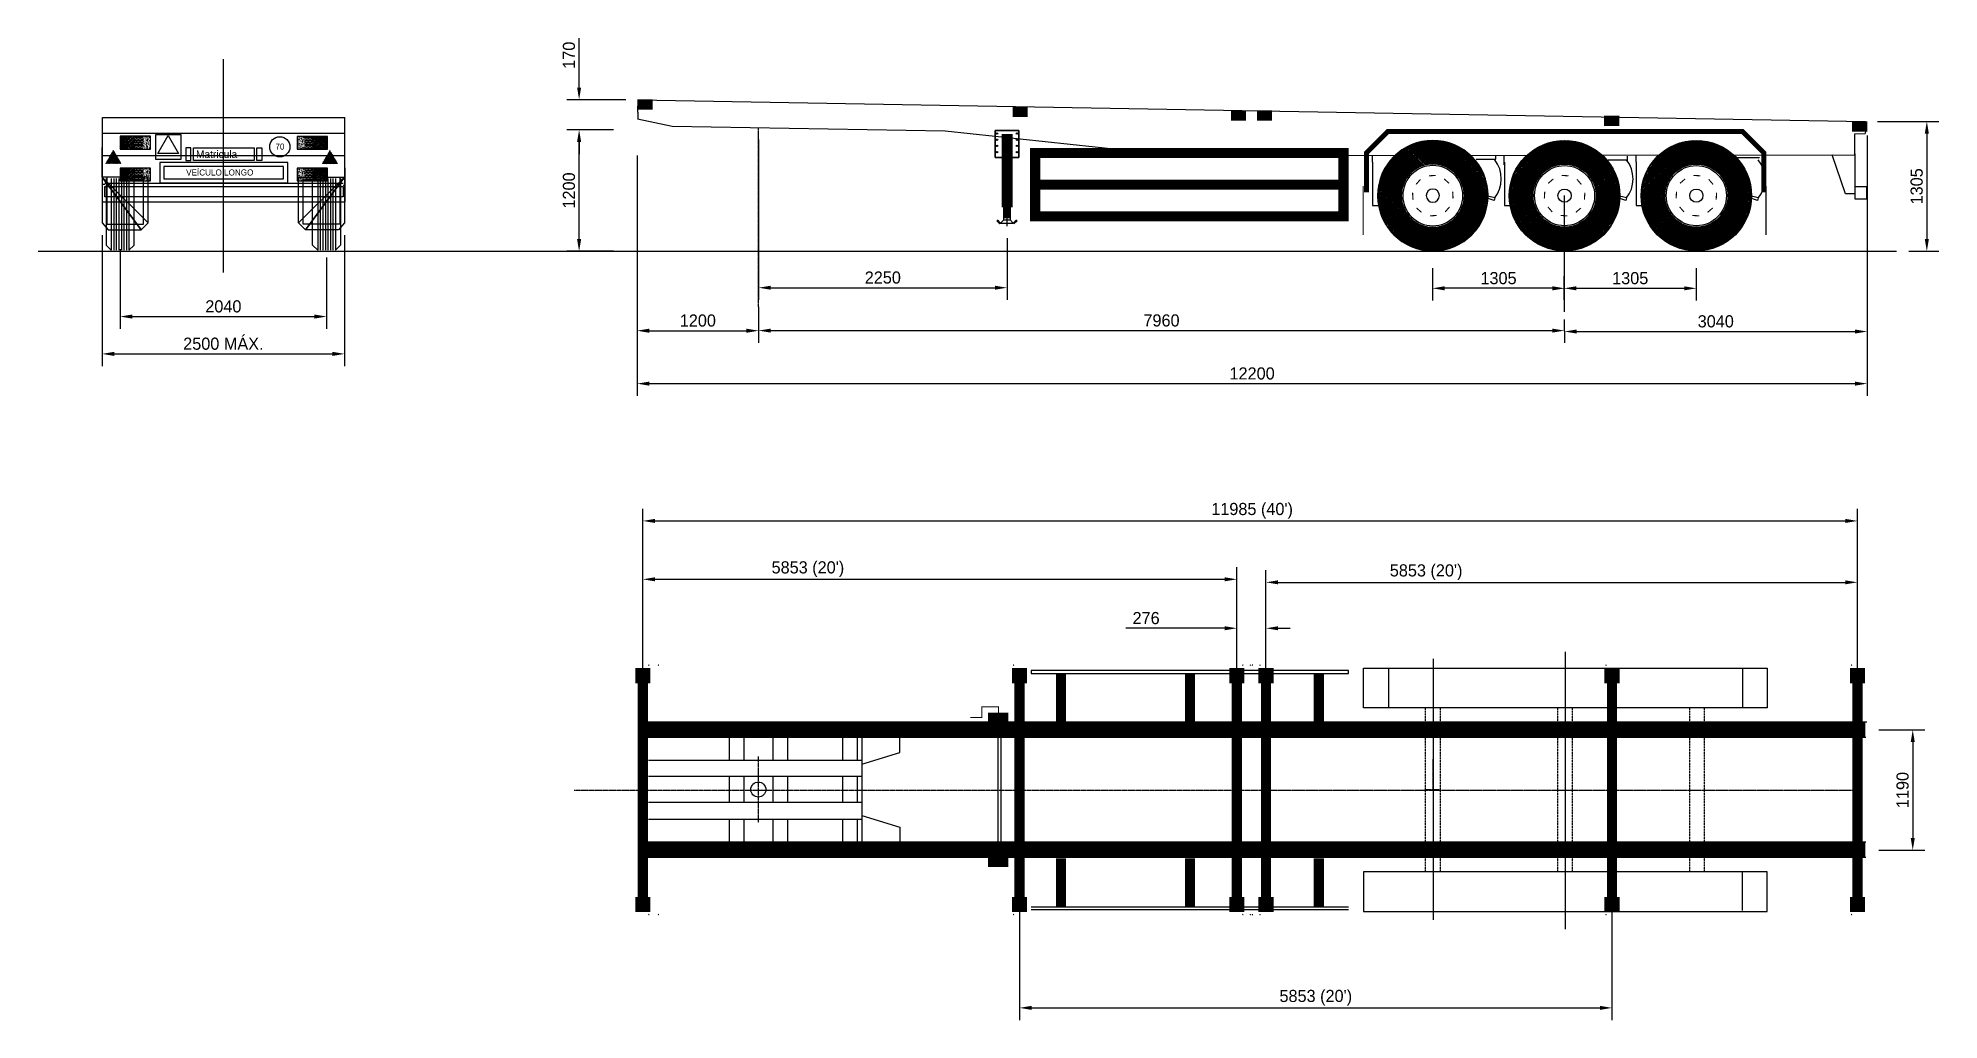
# Model space of a CAD drawing. Extents: x 791 to 19569, y 442 to 10148.
import ezdxf

# ---------------------------------------------------------------- set-up
doc = ezdxf.new("R2010")
doc.units = 0
doc.header["$LTSCALE"] = 10
doc.header["$MEASUREMENT"] = 0
doc.linetypes.add('CENTER2', pattern=[1.125, 0.75, -0.125, 0.125, -0.125])
doc.linetypes.add('DASHED2', pattern=[0.375, 0.25, -0.125])
doc.layers.get('0').update_dxf_attribs({"linetype": 'CONTINUOUS'})
doc.layers.get('DEFPOINTS').update_dxf_attribs({"linetype": 'CONTINUOUS'})
doc.layers.add('PORTA_CONTENTORES_12', color=7, linetype='CONTINUOUS')
doc.dimstyles.new('DEFAULT', dxfattribs={"dimtxt": 3, "dimasz": 3, "dimexe": 3, "dimexo": 3, "dimgap": 1, "dimtad": 1, "dimdec": 0, "dimzin": 0, "dimdsep": 46, "dimtxsty": 'Standard', "dimsah": 1, "dimcen": 1, "dimclrd": 1, "dimclre": 1, "dimclrt": 6, "dimadec": 0, "dimazin": 0, "dimtfac": 1, "dimtdec": 4, "dimtofl": 0, "dimtmove": 0, "dimatfit": 3, "dimfxl": 0, "dimtolj": 1, "dimtzin": 0, "dimarcsym": 0})

msp = doc.modelspace()

# ---------------------------------------------------------------- blocks, each defined once
blk = doc.blocks.new('*D19')
at = {"linetype": 'ByBlock'}
for p, q in [((14720, -13), (14720, 1888)), ((20587, 859), (20587, 1888)), ((14840, 1768), (20467, 1768))]:
    blk.add_line(p, q, dxfattribs=at)
for points in [[(14840, 1788), (14840, 1748), (14720, 1768)], [(20467, 1788), (20467, 1748), (20587, 1768)]]:
    blk.add_solid(points, dxfattribs=at)
at = {"layer": 'DEFPOINTS', "color": 0, "linetype": 'ByBlock'}
for p in [(20587, 1768), (20587, 739, 2000), (14720, -133)]:
    blk.add_point(p, dxfattribs=at)
at = {"linetype": 'ByBlock', "insert": (16350, 1868), "char_height": 120, "attachment_point": 5}
blk.add_mtext("\\A1;5853 (20')", dxfattribs=at)
blk = doc.blocks.new('*D20')
at = {"linetype": 'ByBlock'}
for p, q in [((20875, -1251), (20875, 1858)), ((20995, 1738), (26598, 1738)), ((26718, 859), (26718, 1858))]:
    blk.add_line(p, q, dxfattribs=at)
for points in [[(20995, 1758), (20995, 1718), (20875, 1738)], [(26598, 1758), (26598, 1718), (26718, 1738)]]:
    blk.add_solid(points, dxfattribs=at)
at = {"layer": 'DEFPOINTS', "color": 0, "linetype": 'ByBlock'}
for p in [(26718, 1738), (26718, 739, 2000), (20875, -1371, 2000)]:
    blk.add_point(p, dxfattribs=at)
at = {"linetype": 'ByBlock', "insert": (22457, 1838), "char_height": 120, "attachment_point": 5}
blk.add_mtext("\\A1;5853 (20')", dxfattribs=at)
blk = doc.blocks.new('*D21')
at = {"linetype": 'ByBlock'}
for p, q in [((20587, 1141), (20587, 1404)), ((20875, -1131), (20875, 1404)), ((20467, 1284), (19491, 1284)), ((20995, 1284), (21115, 1284))]:
    blk.add_line(p, q, dxfattribs=at)
for points in [[(20467, 1304), (20467, 1264), (20587, 1284)], [(20995, 1304), (20995, 1264), (20875, 1284)]]:
    blk.add_solid(points, dxfattribs=at)
at = {"layer": 'DEFPOINTS', "color": 0, "linetype": 'ByBlock'}
for p in [(20875, 1284), (20587, 1021, 2000), (20875, -1251)]:
    blk.add_point(p, dxfattribs=at)
at = {"linetype": 'ByBlock', "insert": (19691, 1384), "char_height": 120, "attachment_point": 5}
blk.add_mtext('\\A1;276', dxfattribs=at)
blk = doc.blocks.new('*D18')
at = {"linetype": 'ByBlock'}
for p, q in [((14720, -1251), (14720, 2465)), ((26718, 859), (26718, 2465)), ((14840, 2345), (26598, 2345))]:
    blk.add_line(p, q, dxfattribs=at)
for points in [[(14840, 2365), (14840, 2325), (14720, 2345)], [(26598, 2365), (26598, 2325), (26718, 2345)]]:
    blk.add_solid(points, dxfattribs=at)
at = {"layer": 'DEFPOINTS', "color": 0, "linetype": 'ByBlock'}
for p in [(26718, 2345), (26718, 739, 2000), (14720, -1371)]:
    blk.add_point(p, dxfattribs=at)
at = {"linetype": 'ByBlock', "insert": (20738, 2445), "char_height": 120, "attachment_point": 5}
blk.add_mtext("\\A1;11985 (40')", dxfattribs=at)
blk = doc.blocks.new('*D17')
at = {"linetype": 'ByBlock'}
for p, q in [((18440, -1491), (18440, -2588)), ((24293, -1491), (24293, -2588)), ((18560, -2468), (24173, -2468))]:
    blk.add_line(p, q, dxfattribs=at)
for points in [[(18560, -2448), (18560, -2488), (18440, -2468)], [(24173, -2448), (24173, -2488), (24293, -2468)]]:
    blk.add_solid(points, dxfattribs=at)
at = {"layer": 'DEFPOINTS', "color": 0, "linetype": 'ByBlock'}
for p in [(18440, -1371, 2000), (24293, -1371, 2000), (24293, -2468)]:
    blk.add_point(p, dxfattribs=at)
at = {"linetype": 'ByBlock', "insert": (21367, -2368), "char_height": 120, "attachment_point": 5}
blk.add_mtext("\\A1;5853 (20')", dxfattribs=at)
blk = doc.blocks.new('*D14')
at = {"linetype": 'ByBlock'}
for p, q in [((15863, 4222), (15863, 4106)), ((15983, 4226), (23703, 4226)), ((23823, 4222), (23823, 4106))]:
    blk.add_line(p, q, dxfattribs=at)
for points in [[(15983, 4246), (15983, 4206), (15863, 4226)], [(23703, 4246), (23703, 4206), (23823, 4226)]]:
    blk.add_solid(points, dxfattribs=at)
at = {"layer": 'DEFPOINTS', "color": 0, "linetype": 'ByBlock'}
for p in [(15863, 4342), (23823, 4342), (23823, 4226)]:
    blk.add_point(p, dxfattribs=at)
at = {"linetype": 'ByBlock', "insert": (19843, 4326), "char_height": 120, "attachment_point": 5}
blk.add_mtext('\\A1;7960', dxfattribs=at)
blk = doc.blocks.new('*D16')
at = {"linetype": 'ByBlock'}
for p, q in [((26813, 6156), (26813, 3582)), ((14663, 4362), (14663, 3582)), ((14783, 3702), (26693, 3702))]:
    blk.add_line(p, q, dxfattribs=at)
for points in [[(14783, 3722), (14783, 3682), (14663, 3702)], [(26693, 3722), (26693, 3682), (26813, 3702)]]:
    blk.add_solid(points, dxfattribs=at)
at = {"layer": 'DEFPOINTS', "color": 0, "linetype": 'ByBlock'}
for p in [(26813, 6276), (14663, 4482), (26813, 3702)]:
    blk.add_point(p, dxfattribs=at)
at = {"linetype": 'ByBlock', "insert": (20738, 3802), "char_height": 120, "attachment_point": 5}
blk.add_mtext('\\A1;12200', dxfattribs=at)
blk = doc.blocks.new('*D23')
at = {"linetype": 'ByBlock'}
for p, q in [((14090, 6628), (14090, 7118)), ((14550, 6508), (13970, 6508)), ((14310, 6211), (13970, 6211)), ((14090, 6091), (14090, 5971))]:
    blk.add_line(p, q, dxfattribs=at)
for points in [[(14070, 6628), (14110, 6628), (14090, 6508)], [(14070, 6091), (14110, 6091), (14090, 6211)]]:
    blk.add_solid(points, dxfattribs=at)
at = {"layer": 'DEFPOINTS', "color": 0, "linetype": 'ByBlock'}
for p in [(14670, 6508), (14090, 6211), (14430, 6211)]:
    blk.add_point(p, dxfattribs=at)
at = {"linetype": 'ByBlock', "insert": (13990, 6948), "char_height": 120, "attachment_point": 5, "rotation": 90}
blk.add_mtext('\\A1;170', dxfattribs=at)
blk = doc.blocks.new('*D12')
at = {"linetype": 'ByBlock'}
for p, q in [((9378, 5170), (9378, 3876)), ((11773, 5170), (11773, 3876)), ((9498, 3996), (11653, 3996))]:
    blk.add_line(p, q, dxfattribs=at)
for points in [[(9498, 4016), (9498, 3976), (9378, 3996)], [(11653, 4016), (11653, 3976), (11773, 3996)]]:
    blk.add_solid(points, dxfattribs=at)
at = {"layer": 'DEFPOINTS', "color": 0, "linetype": 'ByBlock'}
for p in [(9378, 5290, 10), (11773, 5290, 10), (11773, 3996)]:
    blk.add_point(p, dxfattribs=at)
at = {"linetype": 'ByBlock', "insert": (10576, 4096), "char_height": 120, "attachment_point": 5}
blk.add_mtext('\\A1;2500 MÁX.', dxfattribs=at)
blk = doc.blocks.new('*D13')
at = {"linetype": 'ByBlock'}
for p, q in [((9556, 5031), (9556, 4245)), ((11596, 4949), (11596, 4245)), ((9676, 4365), (11476, 4365))]:
    blk.add_line(p, q, dxfattribs=at)
for points in [[(9676, 4385), (9676, 4345), (9556, 4365)], [(11476, 4385), (11476, 4345), (11596, 4365)]]:
    blk.add_solid(points, dxfattribs=at)
at = {"layer": 'DEFPOINTS', "color": 0, "linetype": 'ByBlock'}
for p in [(9556, 5151), (11596, 5069), (11596, 4365)]:
    blk.add_point(p, dxfattribs=at)
at = {"linetype": 'ByBlock', "insert": (10576, 4465), "char_height": 120, "attachment_point": 5}
blk.add_mtext('\\A1;2040', dxfattribs=at)
blk = doc.blocks.new('*X4')
at = {"color": 0}
for p, q in [((2528, 10336), (2603, 10336)), ((2544, 10320), (2544, 10336)), ((2560, 10336), (2560, 10344)), ((2576, 10320), (2576, 10336)), ((2592, 10336), (2592, 10344)), ((4203, 10336), (4278, 10336)), ((4208, 10320), (4208, 10336)), ((4224, 10336), (4224, 10344)), ((4240, 10320), (4240, 10336)), ((4256, 10336), (4256, 10344)), ((4272, 10320), (4272, 10336)), ((2528, 10320), (2603, 10320)), ((2528, 10304), (2603, 10304)), ((2528, 10288), (2603, 10288)), ((2528, 10272), (2603, 10272)), ((2528, 10256), (2603, 10256)), ((2528, 10240), (2603, 10240)), ((2528, 10224), (2603, 10224)), ((2544, 10288), (2544, 10304)), ((2544, 10256), (2544, 10272)), ((2544, 10224), (2544, 10240)), ((2560, 10304), (2560, 10320)), ((2560, 10272), (2560, 10288)), ((2560, 10240), (2560, 10256)), ((2560, 10219), (2560, 10224)), ((2576, 10288), (2576, 10304)), ((2576, 10256), (2576, 10272)), ((2576, 10224), (2576, 10240)), ((2592, 10304), (2592, 10320)), ((2592, 10272), (2592, 10288)), ((2592, 10240), (2592, 10256)), ((2592, 10219), (2592, 10224)), ((4203, 10320), (4278, 10320)), ((4203, 10304), (4278, 10304)), ((4203, 10288), (4278, 10288)), ((4203, 10272), (4278, 10272)), ((4203, 10256), (4278, 10256)), ((4203, 10240), (4278, 10240)), ((4203, 10224), (4278, 10224)), ((4208, 10288), (4208, 10304)), ((4208, 10256), (4208, 10272)), ((4208, 10224), (4208, 10240)), ((4224, 10304), (4224, 10320)), ((4224, 10272), (4224, 10288)), ((4224, 10240), (4224, 10256)), ((4224, 10219), (4224, 10224)), ((4240, 10288), (4240, 10304)), ((4240, 10256), (4240, 10272)), ((4240, 10224), (4240, 10240)), ((4256, 10304), (4256, 10320)), ((4256, 10272), (4256, 10288)), ((4256, 10240), (4256, 10256)), ((4256, 10219), (4256, 10224)), ((4272, 10288), (4272, 10304)), ((4272, 10256), (4272, 10272)), ((4272, 10224), (4272, 10240))]:
    blk.add_line(p, q, dxfattribs=at)
blk = doc.blocks.new('*X5')
at = {"color": 0}
for p, q in [((2603, 10342), (2603, 10342)), ((2604, 10340), (2603, 10342)), ((2603, 10340), (2604, 10340)), ((2604, 10339), (2604, 10339)), ((2607, 10328), (2607, 10328)), ((2611, 10338), (2611, 10338)), ((2611, 10330), (2613, 10331)), ((2611, 10330), (2613, 10329)), ((2612, 10342), (2612, 10342)), ((2612, 10332), (2612, 10332)), ((2613, 10329), (2613, 10331)), ((2616, 10331), (2616, 10331)), ((2619, 10339), (2619, 10339)), ((2621, 10342), (2621, 10342)), ((2622, 10329), (2622, 10329)), ((2623, 10338), (2625, 10340)), ((2623, 10338), (2625, 10338)), ((2625, 10338), (2625, 10340)), ((2627, 10335), (2627, 10335)), ((2630, 10341), (2630, 10341)), ((2632, 10331), (2632, 10331)), ((2633, 10341), (2636, 10343)), ((2633, 10341), (2636, 10340)), ((2636, 10340), (2636, 10343)), ((2636, 10340), (2639, 10341)), ((2636, 10340), (2638, 10339)), ((2638, 10339), (2639, 10341)), ((2641, 10332), (2641, 10332)), ((2642, 10337), (2642, 10337)), ((2645, 10337), (2646, 10338)), ((2645, 10337), (2647, 10336)), ((2647, 10336), (2646, 10338)), ((2648, 10333), (2648, 10333)), ((2648, 10330), (2648, 10330)), ((2649, 10343), (2649, 10343)), ((2654, 10328), (2656, 10329)), ((2654, 10328), (2656, 10327)), ((2655, 10331), (2655, 10331)), ((2656, 10327), (2656, 10329)), ((2657, 10329), (2657, 10329)), ((2658, 10339), (2658, 10339)), ((2660, 10334), (2660, 10334)), ((2664, 10329), (2664, 10329)), ((2665, 10336), (2668, 10338)), ((2665, 10336), (2668, 10335)), ((2666, 10335), (2668, 10336)), ((2666, 10335), (2668, 10335)), ((2668, 10335), (2668, 10338)), ((2668, 10335), (2668, 10336)), ((2673, 10341), (2673, 10341)), ((2673, 10334), (2673, 10334)), ((2673, 10331), (2673, 10331)), ((4129, 10330), (4129, 10330)), ((4133, 10334), (4133, 10334)), ((4142, 10342), (4145, 10344)), ((4142, 10342), (4145, 10341)), ((4142, 10342), (4142, 10342)), ((4142, 10332), (4142, 10332)), ((4143, 10338), (4143, 10338)), ((4144, 10335), (4144, 10335)), ((4145, 10341), (4145, 10344)), ((4145, 10329), (4145, 10329)), ((4148, 10338), (4149, 10340)), ((4148, 10338), (4150, 10338)), ((4150, 10338), (4149, 10340)), ((4149, 10333), (4152, 10334)), ((4149, 10333), (4151, 10332)), ((4151, 10344), (4151, 10344)), ((4151, 10332), (4152, 10334)), ((4157, 10344), (4157, 10344)), ((4157, 10334), (4157, 10334)), ((4160, 10341), (4160, 10341)), ((4161, 10328), (4161, 10328)), ((4163, 10338), (4163, 10338)), ((4167, 10344), (4167, 10344)), ((4169, 10336), (4171, 10338)), ((4169, 10336), (4171, 10336)), ((4170, 10339), (4170, 10339)), ((4171, 10336), (4171, 10338)), ((4173, 10336), (4173, 10336)), ((4174, 10337), (4177, 10339)), ((4174, 10337), (4177, 10336)), ((4174, 10328), (4174, 10328)), ((4175, 10343), (4177, 10344)), ((4175, 10343), (4176, 10342)), ((4176, 10342), (4177, 10344)), ((4177, 10336), (4177, 10339)), ((4178, 10344), (4178, 10344)), ((4182, 10340), (4182, 10340)), ((4183, 10343), (4183, 10343)), ((4188, 10338), (4188, 10338)), ((4188, 10328), (4188, 10328)), ((4191, 10335), (4192, 10336)), ((4191, 10335), (4193, 10334)), ((4193, 10334), (4192, 10336)), ((4193, 10331), (4195, 10332)), ((4193, 10331), (4194, 10330)), ((4193, 10331), (4193, 10331)), ((4194, 10330), (4195, 10332)), ((4194, 10329), (4194, 10329)), ((4199, 10342), (4199, 10342)), ((4200, 10332), (4200, 10332)), ((4201, 10343), (4201, 10343)), ((4203, 10340), (4203, 10340)), ((4203, 10330), (4203, 10330)), ((2603, 10235), (2603, 10235)), ((2604, 10309), (2606, 10309)), ((2604, 10309), (2605, 10308)), ((2604, 10301), (2604, 10301)), ((2604, 10263), (2604, 10263)), ((2604, 10225), (2604, 10225)), ((2605, 10311), (2608, 10314)), ((2605, 10311), (2608, 10311)), ((2605, 10308), (2606, 10309)), ((2605, 10301), (2605, 10301)), ((2605, 10251), (2605, 10251)), ((2606, 10318), (2608, 10319)), ((2606, 10318), (2608, 10318)), ((2606, 10305), (2606, 10305)), ((2607, 10253), (2609, 10254)), ((2607, 10253), (2609, 10252)), ((2607, 10223), (2607, 10223)), ((2608, 10318), (2608, 10319)), ((2608, 10311), (2608, 10314)), ((2608, 10243), (2608, 10243)), ((2608, 10233), (2608, 10233)), ((2608, 10230), (2608, 10230)), ((2608, 10223), (2608, 10223)), ((2609, 10284), (2609, 10284)), ((2609, 10277), (2612, 10280)), ((2609, 10277), (2612, 10277)), ((2609, 10273), (2609, 10273)), ((2609, 10273), (2609, 10273)), ((2609, 10270), (2609, 10270)), ((2609, 10263), (2609, 10263)), ((2609, 10252), (2609, 10254)), ((2609, 10253), (2609, 10253)), ((2610, 10316), (2610, 10316)), ((2610, 10315), (2610, 10315)), ((2610, 10295), (2612, 10297)), ((2610, 10295), (2612, 10295)), ((2610, 10293), (2610, 10293)), ((2610, 10283), (2610, 10283)), ((2610, 10277), (2610, 10277)), ((2610, 10239), (2610, 10239)), ((2611, 10328), (2611, 10328)), ((2611, 10322), (2611, 10322)), ((2611, 10313), (2611, 10313)), ((2611, 10303), (2611, 10303)), ((2611, 10297), (2611, 10297)), ((2612, 10295), (2612, 10297)), ((2612, 10277), (2612, 10280)), ((2612, 10263), (2612, 10263)), ((2613, 10243), (2616, 10246)), ((2613, 10243), (2616, 10243)), ((2613, 10238), (2613, 10238)), ((2614, 10317), (2614, 10317)), ((2614, 10273), (2616, 10274)), ((2614, 10273), (2616, 10272)), ((2615, 10285), (2615, 10285)), ((2615, 10275), (2617, 10276)), ((2615, 10275), (2616, 10274)), ((2615, 10266), (2615, 10266)), ((2615, 10231), (2615, 10231)), ((2616, 10274), (2617, 10276)), ((2616, 10272), (2616, 10274)), ((2616, 10243), (2616, 10246)), ((2616, 10242), (2616, 10242)), ((2617, 10296), (2617, 10296)), ((2617, 10285), (2617, 10285)), ((2618, 10219), (2620, 10220)), ((2619, 10254), (2619, 10254)), ((2619, 10250), (2620, 10252)), ((2619, 10250), (2620, 10250)), ((2619, 10234), (2619, 10234)), ((2619, 10221), (2619, 10221)), ((2620, 10325), (2620, 10325)), ((2620, 10287), (2620, 10287)), ((2620, 10275), (2620, 10275)), ((2620, 10250), (2620, 10252)), ((2620, 10249), (2620, 10249)), ((2620, 10219), (2620, 10220)), ((2621, 10304), (2621, 10304)), ((2621, 10300), (2621, 10300)), ((2621, 10266), (2621, 10266)), ((2621, 10228), (2621, 10228)), ((2622, 10297), (2624, 10297)), ((2622, 10297), (2623, 10296)), ((2623, 10327), (2623, 10327)), ((2623, 10296), (2624, 10297)), ((2623, 10243), (2623, 10243)), ((2623, 10235), (2623, 10235)), ((2623, 10227), (2624, 10229)), ((2623, 10227), (2625, 10227)), ((2623, 10225), (2623, 10225)), ((2623, 10222), (2623, 10222)), ((2624, 10265), (2624, 10265)), ((2624, 10255), (2624, 10255)), ((2624, 10254), (2624, 10254)), ((2624, 10245), (2624, 10245)), ((2625, 10227), (2624, 10229)), ((2625, 10308), (2625, 10308)), ((2625, 10297), (2625, 10297)), ((2625, 10285), (2625, 10285)), ((2625, 10275), (2625, 10275)), ((2625, 10269), (2625, 10269)), ((2625, 10241), (2627, 10242)), ((2625, 10241), (2627, 10240)), ((2626, 10315), (2626, 10315)), ((2626, 10315), (2626, 10315)), ((2626, 10305), (2626, 10305)), ((2626, 10295), (2626, 10295)), ((2627, 10325), (2627, 10325)), ((2627, 10318), (2627, 10318)), ((2627, 10296), (2627, 10296)), ((2627, 10280), (2627, 10280)), ((2627, 10240), (2627, 10242)), ((2627, 10242), (2627, 10242)), ((2627, 10233), (2627, 10233)), ((2628, 10316), (2629, 10318)), ((2628, 10316), (2629, 10316)), ((2628, 10287), (2628, 10287)), ((2629, 10318), (2631, 10319)), ((2629, 10316), (2629, 10318)), ((2629, 10318), (2631, 10317)), ((2629, 10238), (2629, 10238)), ((2631, 10317), (2631, 10319)), ((2631, 10284), (2631, 10284)), ((2631, 10266), (2631, 10266)), ((2631, 10265), (2631, 10265)), ((2631, 10255), (2631, 10255)), ((2632, 10293), (2633, 10295)), ((2632, 10293), (2634, 10293)), ((2632, 10263), (2635, 10263)), ((2632, 10263), (2634, 10262)), ((2633, 10320), (2633, 10320)), ((2633, 10309), (2633, 10309)), ((2634, 10293), (2633, 10295)), ((2634, 10262), (2635, 10263)), ((2635, 10253), (2635, 10253)), ((2635, 10244), (2635, 10244)), ((2635, 10234), (2635, 10234)), ((2636, 10299), (2636, 10299)), ((2636, 10271), (2637, 10272)), ((2636, 10271), (2638, 10271)), ((2637, 10307), (2640, 10309)), ((2637, 10307), (2640, 10306)), ((2637, 10299), (2637, 10299)), ((2638, 10271), (2637, 10272)), ((2637, 10252), (2637, 10252)), ((2638, 10328), (2638, 10328)), ((2638, 10290), (2638, 10290)), ((2638, 10227), (2638, 10227)), ((2638, 10223), (2638, 10223)), ((2639, 10327), (2639, 10327)), ((2639, 10307), (2639, 10307)), ((2639, 10277), (2639, 10277)), ((2639, 10269), (2639, 10269)), ((2639, 10267), (2639, 10267)), ((2639, 10257), (2639, 10257)), ((2639, 10247), (2639, 10247)), ((2639, 10237), (2639, 10237)), ((2639, 10231), (2639, 10231)), ((2639, 10222), (2639, 10222)), ((2640, 10306), (2640, 10309)), ((2640, 10287), (2640, 10287)), ((2640, 10284), (2642, 10285)), ((2640, 10284), (2641, 10283)), ((2640, 10277), (2640, 10277)), ((2640, 10267), (2640, 10267)), ((2640, 10248), (2642, 10250)), ((2640, 10248), (2642, 10248)), ((2641, 10321), (2641, 10321)), ((2641, 10317), (2641, 10317)), ((2641, 10307), (2641, 10307)), ((2641, 10297), (2641, 10297)), ((2641, 10283), (2642, 10285)), ((2641, 10272), (2644, 10275)), ((2641, 10272), (2644, 10272)), ((2641, 10268), (2641, 10268)), ((2642, 10327), (2642, 10327)), ((2642, 10315), (2642, 10315)), ((2642, 10256), (2642, 10256)), ((2642, 10248), (2642, 10250)), ((2643, 10295), (2643, 10295)), ((2643, 10229), (2645, 10230)), ((2643, 10229), (2645, 10228)), ((2644, 10310), (2644, 10310)), ((2644, 10272), (2644, 10275)), ((2644, 10226), (2646, 10227)), ((2644, 10226), (2646, 10225)), ((2645, 10321), (2645, 10321)), ((2645, 10283), (2645, 10283)), ((2645, 10245), (2645, 10245)), ((2645, 10238), (2648, 10241)), ((2645, 10238), (2648, 10238)), ((2645, 10237), (2645, 10237)), ((2645, 10228), (2645, 10230)), ((2645, 10224), (2645, 10224)), ((2646, 10235), (2646, 10235)), ((2646, 10225), (2646, 10227)), ((2647, 10306), (2649, 10307)), ((2647, 10306), (2649, 10305)), ((2647, 10289), (2647, 10289)), ((2647, 10284), (2647, 10284)), ((2647, 10278), (2647, 10278)), ((2647, 10264), (2647, 10264)), ((2648, 10238), (2648, 10241)), ((2649, 10314), (2651, 10316)), ((2649, 10314), (2651, 10314)), ((2649, 10305), (2649, 10307)), ((2650, 10268), (2650, 10268)), ((2650, 10251), (2652, 10251)), ((2650, 10251), (2652, 10250)), ((2651, 10314), (2651, 10316)), ((2651, 10252), (2651, 10252)), ((2651, 10233), (2651, 10233)), ((2652, 10322), (2652, 10322)), ((2652, 10250), (2652, 10251)), ((2653, 10299), (2653, 10299)), ((2653, 10291), (2655, 10293)), ((2653, 10291), (2655, 10291)), ((2653, 10247), (2653, 10247)), ((2653, 10236), (2653, 10236)), ((2654, 10249), (2654, 10249)), ((2654, 10239), (2654, 10239)), ((2654, 10229), (2654, 10229)), ((2655, 10326), (2655, 10326)), ((2655, 10301), (2655, 10301)), ((2655, 10291), (2655, 10293)), ((2655, 10293), (2655, 10293)), ((2655, 10290), (2655, 10290)), ((2655, 10269), (2655, 10269)), ((2655, 10259), (2655, 10259)), ((2655, 10255), (2655, 10255)), ((2655, 10221), (2655, 10221)), ((2656, 10310), (2656, 10310)), ((2656, 10299), (2656, 10299)), ((2656, 10289), (2656, 10289)), ((2656, 10279), (2656, 10279)), ((2656, 10272), (2656, 10272)), ((2656, 10234), (2656, 10234)), ((2657, 10319), (2657, 10319)), ((2657, 10309), (2657, 10309)), ((2657, 10269), (2659, 10271)), ((2657, 10269), (2659, 10269)), ((2657, 10268), (2657, 10268)), ((2657, 10226), (2657, 10226)), ((2658, 10280), (2658, 10280)), ((2658, 10272), (2660, 10273)), ((2658, 10272), (2659, 10271)), ((2659, 10314), (2659, 10314)), ((2659, 10295), (2659, 10295)), ((2659, 10271), (2660, 10273)), ((2659, 10269), (2659, 10271)), ((2661, 10259), (2661, 10259)), ((2661, 10248), (2661, 10248)), ((2661, 10236), (2661, 10236)), ((2662, 10324), (2662, 10324)), ((2662, 10286), (2662, 10286)), ((2662, 10246), (2663, 10248)), ((2662, 10248), (2662, 10248)), ((2662, 10246), (2663, 10246)), ((2663, 10313), (2663, 10313)), ((2663, 10302), (2663, 10302)), ((2663, 10283), (2663, 10283)), ((2663, 10264), (2663, 10264)), ((2663, 10246), (2663, 10248)), ((2664, 10237), (2664, 10237)), ((2665, 10294), (2667, 10295)), ((2665, 10294), (2666, 10293)), ((2666, 10293), (2667, 10295)), ((2666, 10292), (2666, 10292)), ((2666, 10224), (2667, 10225)), ((2666, 10224), (2668, 10224)), ((2667, 10252), (2667, 10252)), ((2667, 10232), (2667, 10232)), ((2668, 10224), (2667, 10225)), ((2668, 10239), (2670, 10239)), ((2668, 10239), (2670, 10238)), ((2669, 10302), (2672, 10304)), ((2669, 10302), (2672, 10301)), ((2669, 10298), (2669, 10298)), ((2669, 10270), (2669, 10270)), ((2669, 10260), (2669, 10260)), ((2669, 10231), (2669, 10231)), ((2669, 10221), (2669, 10221)), ((2670, 10261), (2670, 10261)), ((2670, 10251), (2670, 10251)), ((2670, 10241), (2670, 10241)), ((2670, 10238), (2670, 10239)), ((2671, 10325), (2671, 10325)), ((2671, 10325), (2671, 10325)), ((2671, 10312), (2672, 10314)), ((2671, 10314), (2671, 10314)), ((2671, 10312), (2672, 10312)), ((2671, 10291), (2671, 10291)), ((2671, 10281), (2671, 10281)), ((2671, 10271), (2671, 10271)), ((2671, 10220), (2671, 10220)), ((2672, 10321), (2672, 10321)), ((2672, 10316), (2674, 10317)), ((2672, 10316), (2674, 10315)), ((2672, 10312), (2672, 10314)), ((2672, 10311), (2672, 10311)), ((2672, 10301), (2672, 10304)), ((2672, 10301), (2672, 10301)), ((2672, 10258), (2672, 10258)), ((2672, 10249), (2672, 10249)), ((2672, 10220), (2672, 10220)), ((2673, 10296), (2673, 10296)), ((2673, 10267), (2676, 10270)), ((2673, 10267), (2676, 10267)), ((2673, 10267), (2673, 10267)), ((2674, 10315), (2674, 10317)), ((2674, 10313), (2674, 10313)), ((2674, 10303), (2674, 10303)), ((2674, 10275), (2674, 10275)), ((2674, 10237), (2674, 10237)), ((2675, 10313), (2675, 10313)), ((2675, 10294), (2675, 10294)), ((2675, 10290), (2676, 10291)), ((2675, 10290), (2677, 10289)), ((2677, 10289), (2676, 10291)), ((2676, 10267), (2676, 10270)), ((2676, 10260), (2678, 10261)), ((2676, 10260), (2677, 10259)), ((2676, 10228), (2676, 10228)), ((2677, 10282), (2677, 10282)), ((2677, 10271), (2677, 10271)), ((2677, 10259), (2678, 10261)), ((2677, 10236), (2677, 10236)), ((2677, 10233), (2678, 10234)), ((2677, 10233), (2678, 10233)), ((4128, 10268), (4130, 10269)), ((4128, 10267), (4129, 10267)), ((4129, 10267), (4130, 10269)), ((4129, 10225), (4129, 10225)), ((4130, 10318), (4132, 10319)), ((4130, 10318), (4132, 10317)), ((4130, 10236), (4130, 10236)), ((4131, 10310), (4131, 10310)), ((4131, 10290), (4131, 10290)), ((4131, 10279), (4131, 10279)), ((4131, 10272), (4131, 10272)), ((4131, 10234), (4131, 10234)), ((4132, 10317), (4132, 10319)), ((4132, 10252), (4132, 10252)), ((4132, 10233), (4132, 10233)), ((4134, 10298), (4134, 10298)), ((4134, 10269), (4134, 10269)), ((4135, 10295), (4136, 10297)), ((4135, 10295), (4136, 10295)), ((4135, 10290), (4137, 10291)), ((4135, 10290), (4136, 10289)), ((4136, 10326), (4136, 10326)), ((4136, 10323), (4136, 10323)), ((4136, 10295), (4136, 10297)), ((4136, 10289), (4137, 10291)), ((4136, 10221), (4136, 10221)), ((4137, 10237), (4137, 10237)), ((4138, 10267), (4138, 10267)), ((4138, 10248), (4138, 10248)), ((4138, 10234), (4140, 10235)), ((4138, 10234), (4140, 10233)), ((4138, 10232), (4138, 10232)), ((4138, 10222), (4138, 10222)), ((4139, 10314), (4139, 10314)), ((4139, 10302), (4139, 10302)), ((4139, 10291), (4139, 10291)), ((4139, 10272), (4140, 10274)), ((4139, 10272), (4141, 10272)), ((4139, 10262), (4139, 10262)), ((4139, 10252), (4139, 10252)), ((4139, 10242), (4139, 10242)), ((4140, 10294), (4140, 10294)), ((4140, 10292), (4140, 10292)), ((4140, 10282), (4140, 10282)), ((4141, 10272), (4140, 10274)), ((4140, 10272), (4140, 10272)), ((4140, 10233), (4140, 10235)), ((4141, 10312), (4141, 10312)), ((4141, 10302), (4141, 10302)), ((4141, 10244), (4141, 10244)), ((4141, 10227), (4141, 10227)), ((4142, 10322), (4142, 10322)), ((4142, 10320), (4142, 10320)), ((4142, 10312), (4144, 10312)), ((4142, 10312), (4144, 10311)), ((4142, 10282), (4142, 10282)), ((4142, 10281), (4142, 10281)), ((4142, 10236), (4142, 10236)), ((4143, 10300), (4143, 10300)), ((4143, 10262), (4143, 10262)), ((4143, 10250), (4144, 10252)), ((4143, 10250), (4145, 10250)), ((4143, 10224), (4143, 10224)), ((4144, 10311), (4144, 10312)), ((4144, 10282), (4144, 10282)), ((4144, 10263), (4144, 10263)), ((4145, 10250), (4144, 10252)), ((4145, 10256), (4148, 10257)), ((4145, 10256), (4147, 10255)), ((4145, 10249), (4145, 10249)), ((4146, 10308), (4149, 10310)), ((4146, 10308), (4149, 10307)), ((4146, 10260), (4146, 10260)), ((4147, 10314), (4147, 10314)), ((4147, 10303), (4147, 10303)), ((4147, 10255), (4148, 10257)), ((4147, 10227), (4148, 10229)), ((4147, 10227), (4149, 10227)), ((4148, 10251), (4148, 10251)), ((4148, 10232), (4148, 10232)), ((4149, 10227), (4148, 10229)), ((4149, 10313), (4149, 10313)), ((4149, 10307), (4149, 10310)), ((4149, 10275), (4149, 10275)), ((4149, 10239), (4149, 10239)), ((4149, 10237), (4149, 10237)), ((4150, 10298), (4150, 10298)), ((4150, 10293), (4150, 10293)), ((4150, 10273), (4153, 10276)), ((4150, 10273), (4153, 10273)), ((4152, 10325), (4152, 10325)), ((4152, 10316), (4153, 10317)), ((4152, 10316), (4154, 10316)), ((4152, 10220), (4152, 10220)), ((4154, 10316), (4153, 10317)), ((4153, 10278), (4155, 10278)), ((4153, 10278), (4154, 10277)), ((4153, 10273), (4153, 10276)), ((4153, 10272), (4153, 10272)), ((4153, 10261), (4153, 10261)), ((4153, 10234), (4153, 10234)), ((4153, 10224), (4153, 10224)), ((4154, 10277), (4155, 10278)), ((4154, 10266), (4154, 10266)), ((4154, 10254), (4154, 10254)), ((4154, 10244), (4154, 10244)), ((4154, 10239), (4157, 10242)), ((4154, 10239), (4157, 10239)), ((4155, 10326), (4155, 10326)), ((4155, 10315), (4155, 10315)), ((4155, 10313), (4155, 10313)), ((4155, 10284), (4155, 10284)), ((4155, 10274), (4155, 10274)), ((4155, 10264), (4155, 10264)), ((4156, 10314), (4156, 10314)), ((4156, 10304), (4156, 10304)), ((4156, 10293), (4158, 10295)), ((4156, 10294), (4156, 10294)), ((4156, 10294), (4156, 10294)), ((4156, 10293), (4158, 10293)), ((4156, 10250), (4156, 10250)), ((4156, 10222), (4158, 10223)), ((4156, 10222), (4158, 10221)), ((4157, 10324), (4157, 10324)), ((4157, 10239), (4157, 10242)), ((4158, 10305), (4158, 10305)), ((4158, 10293), (4158, 10295)), ((4158, 10235), (4158, 10235)), ((4158, 10221), (4158, 10223)), ((4159, 10323), (4159, 10323)), ((4159, 10285), (4159, 10285)), ((4159, 10247), (4159, 10247)), ((4160, 10303), (4160, 10303)), ((4160, 10299), (4162, 10300)), ((4160, 10299), (4162, 10298)), ((4160, 10282), (4160, 10282)), ((4160, 10271), (4162, 10272)), ((4160, 10271), (4162, 10270)), ((4160, 10265), (4160, 10265)), ((4160, 10262), (4160, 10262)), ((4160, 10229), (4160, 10229)), ((4160, 10227), (4160, 10227)), ((4161, 10283), (4161, 10283)), ((4161, 10273), (4161, 10273)), ((4162, 10298), (4162, 10300)), ((4162, 10270), (4162, 10272)), ((4163, 10327), (4163, 10327)), ((4163, 10244), (4165, 10245)), ((4163, 10244), (4165, 10243)), ((4164, 10262), (4164, 10262)), ((4164, 10251), (4164, 10251)), ((4164, 10248), (4166, 10250)), ((4164, 10248), (4166, 10248)), ((4164, 10231), (4164, 10231)), ((4165, 10243), (4165, 10245)), ((4166, 10316), (4166, 10316)), ((4166, 10316), (4166, 10316)), ((4166, 10297), (4166, 10297)), ((4166, 10278), (4166, 10278)), ((4166, 10248), (4166, 10250)), ((4166, 10240), (4166, 10240)), ((4167, 10321), (4169, 10322)), ((4167, 10321), (4169, 10320)), ((4167, 10230), (4167, 10230)), ((4168, 10324), (4168, 10324)), ((4168, 10241), (4168, 10241)), ((4169, 10320), (4169, 10322)), ((4169, 10295), (4169, 10295)), ((4169, 10284), (4169, 10284)), ((4169, 10246), (4169, 10246)), ((4169, 10236), (4169, 10236)), ((4169, 10225), (4170, 10227)), ((4169, 10226), (4169, 10226)), ((4169, 10225), (4170, 10225)), ((4170, 10276), (4170, 10276)), ((4170, 10266), (4170, 10266)), ((4170, 10266), (4170, 10266)), ((4170, 10256), (4170, 10256)), ((4170, 10225), (4170, 10227)), ((4171, 10312), (4171, 10312)), ((4171, 10296), (4171, 10296)), ((4171, 10286), (4171, 10286)), ((4171, 10266), (4173, 10266)), ((4171, 10266), (4172, 10265)), ((4171, 10220), (4171, 10220)), ((4172, 10326), (4172, 10326)), ((4172, 10316), (4172, 10316)), ((4172, 10306), (4172, 10306)), ((4172, 10293), (4172, 10293)), ((4172, 10274), (4172, 10274)), ((4172, 10265), (4173, 10266)), ((4173, 10314), (4175, 10316)), ((4173, 10314), (4175, 10314)), ((4174, 10235), (4174, 10235)), ((4175, 10314), (4175, 10316)), ((4175, 10253), (4175, 10253)), ((4175, 10242), (4175, 10242)), ((4176, 10281), (4176, 10281)), ((4176, 10262), (4176, 10262)), ((4176, 10250), (4176, 10250)), ((4177, 10328), (4177, 10328)), ((4177, 10326), (4177, 10326)), ((4177, 10307), (4177, 10307)), ((4177, 10296), (4177, 10296)), ((4177, 10288), (4177, 10288)), ((4178, 10306), (4178, 10306)), ((4178, 10303), (4181, 10305)), ((4178, 10303), (4181, 10302)), ((4178, 10291), (4179, 10293)), ((4178, 10291), (4179, 10291)), ((4178, 10287), (4180, 10288)), ((4178, 10287), (4179, 10286)), ((4178, 10268), (4178, 10268)), ((4178, 10230), (4178, 10230)), ((4179, 10291), (4179, 10293)), ((4179, 10286), (4180, 10288)), ((4179, 10232), (4179, 10232)), ((4180, 10286), (4180, 10286)), ((4180, 10250), (4180, 10250)), ((4180, 10231), (4180, 10231)), ((4181, 10302), (4181, 10305)), ((4181, 10232), (4183, 10233)), ((4181, 10232), (4183, 10231)), ((4182, 10296), (4182, 10296)), ((4182, 10268), (4185, 10271)), ((4182, 10269), (4183, 10270)), ((4182, 10269), (4184, 10269)), ((4182, 10268), (4185, 10268)), ((4184, 10269), (4183, 10270)), ((4183, 10265), (4183, 10265)), ((4183, 10254), (4183, 10254)), ((4183, 10231), (4183, 10233)), ((4184, 10324), (4184, 10324)), ((4184, 10319), (4184, 10319)), ((4184, 10281), (4184, 10281)), ((4184, 10243), (4184, 10243)), ((4184, 10239), (4184, 10239)), ((4184, 10229), (4184, 10229)), ((4185, 10319), (4185, 10319)), ((4185, 10309), (4187, 10310)), ((4185, 10309), (4187, 10308)), ((4185, 10308), (4185, 10308)), ((4185, 10268), (4185, 10271)), ((4185, 10269), (4185, 10269)), ((4185, 10259), (4185, 10259)), ((4185, 10249), (4185, 10249)), ((4186, 10289), (4186, 10289)), ((4186, 10279), (4186, 10279)), ((4186, 10265), (4186, 10265)), ((4186, 10246), (4187, 10248)), ((4186, 10246), (4188, 10246)), ((4186, 10244), (4186, 10244)), ((4186, 10234), (4189, 10237)), ((4186, 10234), (4189, 10234)), ((4187, 10318), (4187, 10318)), ((4187, 10308), (4187, 10310)), ((4187, 10308), (4187, 10308)), ((4187, 10299), (4187, 10299)), ((4188, 10246), (4187, 10248)), ((4188, 10312), (4188, 10312)), ((4188, 10298), (4188, 10298)), ((4188, 10292), (4188, 10292)), ((4189, 10254), (4191, 10254)), ((4189, 10254), (4190, 10253)), ((4189, 10234), (4189, 10237)), ((4190, 10253), (4191, 10254)), ((4190, 10234), (4190, 10234)), ((4190, 10224), (4192, 10225)), ((4190, 10224), (4192, 10223)), ((4190, 10222), (4190, 10222)), ((4191, 10277), (4191, 10277)), ((4191, 10266), (4191, 10266)), ((4192, 10320), (4192, 10320)), ((4192, 10280), (4192, 10280)), ((4192, 10261), (4192, 10261)), ((4192, 10223), (4192, 10225)), ((4193, 10327), (4193, 10327)), ((4194, 10291), (4194, 10291)), ((4194, 10255), (4194, 10255)), ((4194, 10253), (4194, 10253)), ((4195, 10312), (4196, 10314)), ((4195, 10312), (4197, 10312)), ((4195, 10309), (4195, 10309)), ((4195, 10271), (4195, 10271)), ((4195, 10233), (4195, 10233)), ((4197, 10312), (4196, 10314)), ((4196, 10310), (4196, 10310)), ((4196, 10275), (4198, 10276)), ((4196, 10275), (4197, 10274)), ((4196, 10249), (4196, 10249)), ((4196, 10230), (4196, 10230)), ((4197, 10274), (4198, 10276)), ((4197, 10234), (4197, 10234)), ((4197, 10223), (4197, 10223)), ((4198, 10296), (4198, 10296)), ((4199, 10289), (4201, 10291)), ((4199, 10289), (4201, 10289)), ((4199, 10288), (4199, 10288)), ((4199, 10278), (4199, 10278)), ((4199, 10231), (4199, 10231)), ((4199, 10220), (4201, 10221)), ((4199, 10221), (4199, 10221)), ((4199, 10220), (4200, 10219)), ((4200, 10323), (4200, 10323)), ((4200, 10260), (4200, 10260)), ((4200, 10250), (4200, 10250)), ((4200, 10241), (4200, 10241)), ((4201, 10322), (4201, 10322)), ((4201, 10289), (4201, 10291)), ((4201, 10290), (4201, 10290)), ((4201, 10284), (4201, 10284)), ((4201, 10280), (4201, 10280)), ((4201, 10270), (4201, 10270)), ((4201, 10246), (4201, 10246)), ((4201, 10219), (4201, 10221)), ((4202, 10320), (4202, 10320)), ((4202, 10310), (4202, 10310)), ((4202, 10300), (4202, 10300)), ((4202, 10267), (4202, 10267)), ((4202, 10264), (4202, 10264)), ((4203, 10297), (4203, 10297)), ((4203, 10297), (4203, 10297)), ((4203, 10267), (4203, 10267)), ((4203, 10267), (4203, 10267))]:
    blk.add_line(p, q, dxfattribs=at)
blk = doc.blocks.new('*X3')
at = {"color": 0}
for p, q in [((2453, 10285), (2513, 10344)), ((2453, 10302), (2495, 10344)), ((2453, 10320), (2478, 10344)), ((2453, 10338), (2460, 10344)), ((2453, 10267), (2528, 10342)), ((2475, 10324), (2454, 10344)), ((2501, 10315), (2479, 10337)), ((2493, 10341), (2490, 10344)), ((2528, 10306), (2506, 10328)), ((2519, 10333), (2507, 10344)), ((2528, 10341), (2525, 10344)), ((4278, 10342), (4281, 10344)), ((4278, 10324), (4299, 10344)), ((4278, 10306), (4316, 10344)), ((4278, 10289), (4334, 10344)), ((4278, 10271), (4352, 10344)), ((4287, 10333), (4278, 10341)), ((4278, 10253), (4353, 10328)), ((4313, 10324), (4293, 10344)), ((4340, 10315), (4318, 10337)), ((4331, 10341), (4328, 10344)), ((4353, 10319), (4344, 10328)), ((4353, 10337), (4346, 10344)), ((2453, 10249), (2528, 10324)), ((2457, 10306), (2453, 10310)), ((2453, 10232), (2528, 10307)), ((2466, 10280), (2453, 10292)), ((2475, 10253), (2453, 10275)), ((2457, 10235), (2453, 10239)), ((2456, 10219), (2453, 10222)), ((2459, 10219), (2528, 10289)), ((2484, 10297), (2462, 10319)), ((2484, 10227), (2462, 10249)), ((2493, 10271), (2470, 10293)), ((2473, 10219), (2470, 10222)), ((2477, 10219), (2528, 10271)), ((2501, 10244), (2479, 10266)), ((2510, 10288), (2488, 10311)), ((2509, 10219), (2488, 10240)), ((2494, 10219), (2528, 10253)), ((2519, 10262), (2497, 10284)), ((2528, 10235), (2506, 10257)), ((2512, 10219), (2528, 10236)), ((2528, 10288), (2515, 10302)), ((2526, 10219), (2515, 10231)), ((2528, 10270), (2523, 10275)), ((4296, 10306), (4278, 10323)), ((4278, 10236), (4353, 10311)), ((4287, 10262), (4278, 10270)), ((4296, 10235), (4278, 10253)), ((4280, 10219), (4353, 10293)), ((4305, 10280), (4282, 10302)), ((4294, 10219), (4282, 10231)), ((4313, 10253), (4291, 10275)), ((4297, 10219), (4353, 10275)), ((4322, 10297), (4300, 10319)), ((4322, 10227), (4300, 10249)), ((4331, 10271), (4309, 10293)), ((4312, 10219), (4309, 10222)), ((4315, 10219), (4353, 10258)), ((4340, 10244), (4318, 10266)), ((4349, 10288), (4327, 10311)), ((4347, 10219), (4327, 10240)), ((4333, 10219), (4353, 10240)), ((4353, 10266), (4335, 10284)), ((4353, 10248), (4344, 10257)), ((4350, 10219), (4353, 10222)), ((4353, 10301), (4353, 10302)), ((4353, 10231), (4353, 10231))]:
    blk.add_line(p, q, dxfattribs=at)
blk = doc.blocks.new('*X2')
at = {"color": 0}
for p, q in [((2378, 10280), (2442, 10344)), ((2378, 10298), (2425, 10344)), ((2378, 10316), (2407, 10344)), ((2378, 10333), (2389, 10344)), ((2378, 10263), (2453, 10338)), ((2453, 10257), (2378, 10332)), ((2453, 10275), (2384, 10344)), ((2453, 10292), (2401, 10344)), ((2453, 10310), (2419, 10344)), ((2453, 10328), (2437, 10344)), ((4353, 10328), (4369, 10344)), ((4353, 10311), (4387, 10344)), ((4353, 10293), (4405, 10344)), ((4353, 10275), (4422, 10344)), ((4428, 10262), (4353, 10337)), ((4353, 10258), (4428, 10333)), ((4428, 10279), (4363, 10344)), ((4428, 10297), (4381, 10344)), ((4428, 10315), (4399, 10344)), ((4428, 10333), (4417, 10344)), ((2378, 10245), (2453, 10320)), ((2453, 10239), (2378, 10314)), ((2378, 10227), (2453, 10302)), ((2453, 10222), (2378, 10297)), ((2438, 10219), (2378, 10279)), ((2420, 10219), (2378, 10261)), ((2403, 10219), (2378, 10244)), ((2385, 10219), (2378, 10226)), ((2388, 10219), (2453, 10285)), ((2406, 10219), (2453, 10267)), ((2423, 10219), (2453, 10249)), ((2441, 10219), (2453, 10232)), ((4428, 10244), (4353, 10319)), ((4353, 10240), (4428, 10315)), ((4428, 10226), (4353, 10301)), ((4353, 10222), (4428, 10297)), ((4418, 10219), (4353, 10284)), ((4400, 10219), (4353, 10266)), ((4382, 10219), (4353, 10248)), ((4365, 10219), (4353, 10231)), ((4368, 10219), (4428, 10280)), ((4386, 10219), (4428, 10262)), ((4403, 10219), (4428, 10244)), ((4421, 10219), (4428, 10227))]:
    blk.add_line(p, q, dxfattribs=at)
blk = doc.blocks.new('*X6')
at = {"color": 0}
for p, q in [((6220, 9888), (6315, 9983)), ((6229, 9888), (6318, 9977)), ((6231, 9908), (6312, 9989)), ((6238, 9888), (6321, 9972)), ((6243, 9929), (6308, 9994)), ((6247, 9888), (6325, 9966)), ((6255, 9949), (6305, 10000)), ((6256, 9888), (6328, 9961)), ((6267, 9944), (6257, 9953)), ((6262, 9957), (6260, 9959)), ((6264, 9888), (6331, 9955)), ((6276, 9953), (6265, 9964)), ((6267, 9970), (6302, 10005)), ((6271, 9966), (6267, 9970)), ((6280, 9975), (6273, 9981)), ((6284, 9961), (6273, 9972)), ((6289, 9948), (6278, 9959)), ((6279, 9991), (6299, 10011)), ((6289, 9983), (6280, 9993)), ((6293, 9970), (6282, 9981)), ((6284, 9997), (6283, 9998)), ((6298, 9992), (6287, 10003)), ((6298, 9957), (6287, 9968)), ((6293, 10006), (6289, 10009)), ((6291, 10012), (6295, 10017)), ((6302, 9979), (6291, 9990)), ((6302, 9944), (6291, 9955)), ((6302, 10006), (6295, 10012)), ((6307, 9966), (6295, 9977)), ((6311, 9988), (6300, 9999)), ((6311, 9953), (6300, 9964)), ((6315, 9975), (6304, 9986)), ((6320, 9961), (6309, 9972)), ((6324, 9948), (6313, 9959)), ((6326, 9964), (6322, 9968)), ((6337, 9944), (6326, 9955)), ((6225, 9888), (6222, 9892)), ((6236, 9895), (6228, 9903)), ((6234, 9888), (6229, 9893)), ((6231, 9908), (6231, 9909)), ((6245, 9904), (6234, 9914)), ((6240, 9917), (6238, 9920)), ((6249, 9891), (6238, 9902)), ((6253, 9913), (6242, 9924)), ((6243, 9888), (6242, 9888)), ((6249, 9926), (6244, 9931)), ((6258, 9899), (6247, 9911)), ((6258, 9935), (6251, 9942)), ((6262, 9922), (6251, 9933)), ((6260, 9888), (6251, 9897)), ((6267, 9908), (6256, 9919)), ((6271, 9930), (6260, 9941)), ((6271, 9895), (6260, 9906)), ((6276, 9917), (6265, 9928)), ((6269, 9888), (6265, 9893)), ((6280, 9939), (6269, 9950)), ((6280, 9904), (6269, 9915)), ((6273, 9888), (6334, 9949)), ((6284, 9926), (6273, 9937)), ((6284, 9891), (6273, 9902)), ((6289, 9913), (6278, 9924)), ((6278, 9888), (6278, 9888)), ((6293, 9935), (6282, 9946)), ((6282, 9888), (6338, 9944)), ((6293, 9899), (6282, 9911)), ((6298, 9922), (6287, 9933)), ((6296, 9888), (6287, 9897)), ((6291, 9888), (6341, 9938)), ((6302, 9908), (6291, 9919)), ((6307, 9930), (6295, 9941)), ((6307, 9895), (6295, 9906)), ((6300, 9888), (6344, 9933)), ((6311, 9917), (6300, 9928)), ((6304, 9888), (6300, 9893)), ((6315, 9939), (6304, 9950)), ((6315, 9904), (6304, 9915)), ((6320, 9926), (6309, 9937)), ((6309, 9888), (6347, 9927)), ((6320, 9891), (6309, 9902)), ((6324, 9913), (6313, 9924)), ((6313, 9888), (6313, 9888)), ((6317, 9888), (6350, 9921)), ((6329, 9935), (6318, 9946)), ((6329, 9899), (6318, 9911)), ((6333, 9922), (6322, 9933)), ((6331, 9888), (6322, 9897)), ((6337, 9908), (6326, 9919)), ((6326, 9888), (6354, 9916)), ((6342, 9930), (6331, 9941)), ((6342, 9895), (6331, 9906)), ((6346, 9917), (6335, 9928)), ((6335, 9888), (6357, 9910)), ((6340, 9888), (6335, 9893)), ((6351, 9904), (6340, 9915)), ((6344, 9888), (6360, 9905)), ((6355, 9891), (6344, 9902)), ((6350, 9922), (6348, 9924)), ((6349, 9888), (6348, 9888)), ((6362, 9902), (6353, 9911)), ((6353, 9888), (6363, 9899)), ((6366, 9888), (6357, 9897)), ((6362, 9888), (6367, 9893))]:
    blk.add_line(p, q, dxfattribs=at)
blk = doc.blocks.new('*D24')
at = {"linetype": 'ByBlock'}
for p, q in [((14430, 6211), (13970, 6211)), ((14090, 5131), (14090, 6091)), ((14430, 5011), (13970, 5011))]:
    blk.add_line(p, q, dxfattribs=at)
for points in [[(14070, 6091), (14110, 6091), (14090, 6211)], [(14070, 5131), (14110, 5131), (14090, 5011)]]:
    blk.add_solid(points, dxfattribs=at)
at = {"layer": 'DEFPOINTS', "color": 0, "linetype": 'ByBlock'}
for p in [(14090, 6211), (14550, 6211), (14550, 5011)]:
    blk.add_point(p, dxfattribs=at)
at = {"linetype": 'ByBlock', "insert": (13990, 5611), "char_height": 120, "attachment_point": 5, "rotation": 90}
blk.add_mtext('\\A1;1200', dxfattribs=at)
blk = doc.blocks.new('*D11')
at = {"linetype": 'ByBlock'}
for p, q in [((14663, 5956), (14663, 4105)), ((15863, 4462), (15863, 4105)), ((14783, 4225), (15743, 4225))]:
    blk.add_line(p, q, dxfattribs=at)
for points in [[(14783, 4245), (14783, 4205), (14663, 4225)], [(15743, 4245), (15743, 4205), (15863, 4225)]]:
    blk.add_solid(points, dxfattribs=at)
at = {"layer": 'DEFPOINTS', "color": 0, "linetype": 'ByBlock'}
for p in [(14663, 6076), (15863, 4582), (15863, 4225)]:
    blk.add_point(p, dxfattribs=at)
at = {"linetype": 'ByBlock', "insert": (15263, 4325), "char_height": 120, "attachment_point": 5}
blk.add_mtext('\\A1;1200', dxfattribs=at)
blk = doc.blocks.new('*D25')
at = {"linetype": 'ByBlock'}
for p, q in [((15863, 6114), (15863, 4530)), ((18317, 5139), (18317, 4530)), ((15983, 4650), (18197, 4650))]:
    blk.add_line(p, q, dxfattribs=at)
for points in [[(15983, 4670), (15983, 4630), (15863, 4650)], [(18197, 4670), (18197, 4630), (18317, 4650)]]:
    blk.add_solid(points, dxfattribs=at)
at = {"layer": 'DEFPOINTS', "color": 0, "linetype": 'ByBlock'}
for p in [(15863, 6234), (18317, 5259, 50), (18317, 4650)]:
    blk.add_point(p, dxfattribs=at)
at = {"linetype": 'ByBlock', "insert": (17090, 4750), "char_height": 120, "attachment_point": 5}
blk.add_mtext('\\A1;2250', dxfattribs=at)
blk = doc.blocks.new('PATOLA')
at = {"color": 5}
blk.add_line((-1, -286, 40), (-1, -944, 40), dxfattribs=at)
at = {"color": 7, "linetype": 'Continuous'}
for p, q in [((-102, -891), (-71, -922)), ((-100, -889), (-69, -921)), ((-99, -888), (-67, -919)), ((-97, -886), (-66, -917)), ((-95, -884), (-64, -916)), ((-64, -916), (-33, -884)), ((-64, -916), (61, -916)), ((-33, -884), (-33, -867)), ((-33, -884), (30, -884)), ((30, -867), (30, -884)), ((30, -884), (61, -916)), ((61, -916), (93, -884)), ((63, -917), (94, -886)), ((65, -919), (96, -888)), ((66, -921), (98, -889)), ((68, -922), (99, -891))]:
    blk.add_line(p, q, dxfattribs=at)
blk.add_lwpolyline([(117, 0), (-117, 0), (-117, -265), (117, -265)], close=True)
for points, const_width, elevation in [([(0, -34), (0, -758)], 109, 40), ([(0, -758), (-1, -867)], 80, 80)]:
    blk.add_lwpolyline(points, dxfattribs=dict(const_width=const_width, elevation=elevation))
for centre in [(-98, -30), (-98, -91), (-98, -152), (98, -30), (98, -91), (98, -152), (-98, -213), (98, -213)]:
    blk.add_circle(centre, 7)
blk.add_3dface([(-117, 0), (117, 0), (117, -265), (-117, -265)])
blk = doc.blocks.new('*D15')
at = {"linetype": 'ByBlock'}
for p, q in [((26813, 5596), (26813, 4097)), ((23823, 4222), (23823, 4337)), ((23943, 4217), (26693, 4217))]:
    blk.add_line(p, q, dxfattribs=at)
for points in [[(23943, 4237), (23943, 4197), (23823, 4217)], [(26693, 4237), (26693, 4197), (26813, 4217)]]:
    blk.add_solid(points, dxfattribs=at)
at = {"layer": 'DEFPOINTS', "color": 0, "linetype": 'ByBlock'}
for p in [(26813, 5716), (26813, 4217), (23823, 4102)]:
    blk.add_point(p, dxfattribs=at)
at = {"linetype": 'ByBlock', "insert": (25318, 4317), "char_height": 120, "attachment_point": 5}
blk.add_mtext('\\A1;3040', dxfattribs=at)
blk = doc.blocks.new('*X7')
at = {"color": 0}
for p, q in [((97, -672), (657, -111)), ((97, -659), (644, -111)), ((97, -645), (631, -111)), ((98, -685), (670, -112)), ((98, -632), (617, -112)), ((98, -697), (683, -113)), ((98, -617), (603, -113)), ((99, -709), (695, -114)), ((100, -603), (589, -114)), ((101, -721), (707, -115)), ((101, -588), (574, -116)), ((102, -733), (719, -117)), ((104, -745), (730, -118)), ((104, -573), (558, -118)), ((106, -557), (542, -121)), ((110, -540), (526, -124)), ((114, -522), (508, -128)), ((119, -504), (490, -133)), ((125, -485), (471, -139)), ((132, -464), (450, -146)), ((141, -442), (428, -155)), ((152, -418), (403, -167)), ((167, -390), (376, -181)), ((447, -415), (742, -120)), ((489, -386), (753, -122)), ((516, -373), (764, -125)), ((538, -364), (774, -127)), ((557, -358), (785, -130)), ((575, -353), (795, -133)), ((592, -350), (805, -136)), ((607, -348), (815, -139)), ((622, -346), (825, -143)), ((636, -346), (835, -146)), ((649, -346), (845, -150)), ((662, -346), (854, -154)), ((674, -347), (863, -158)), ((686, -348), (872, -162)), ((697, -350), (881, -166)), ((708, -352), (890, -170)), ((719, -355), (899, -175)), ((729, -358), (908, -180)), ((740, -361), (916, -184)), ((188, -356), (341, -202)), ((229, -301), (287, -243)), ((749, -364), (924, -189)), ((759, -368), (933, -194)), ((768, -372), (941, -200)), ((777, -376), (949, -205)), ((786, -380), (956, -210)), ((795, -385), (964, -216)), ((803, -390), (972, -221)), ((812, -395), (979, -227)), ((819, -400), (987, -233)), ((827, -406), (994, -239)), ((835, -411), (1001, -245)), ((842, -417), (1008, -251)), ((849, -423), (1015, -258)), ((856, -430), (1022, -264)), ((863, -436), (1029, -271)), ((870, -443), (1035, -277)), ((876, -450), (1042, -284)), ((882, -457), (1048, -291)), ((888, -464), (1054, -298)), ((894, -472), (1060, -305)), ((899, -480), (1066, -313)), ((905, -488), (1072, -320)), ((910, -496), (1078, -327)), ((915, -504), (1084, -335)), ((919, -513), (1089, -343)), ((924, -521), (1095, -350)), ((928, -531), (1100, -358)), ((932, -540), (1105, -367)), ((936, -549), (1110, -375)), ((106, -756), (401, -461)), ((108, -767), (372, -503)), ((110, -778), (358, -530)), ((113, -789), (349, -552)), ((892, -844), (1180, -557)), ((916, -807), (1178, -546)), ((929, -781), (1175, -535)), ((938, -759), (1173, -524)), ((939, -559), (1115, -383)), ((942, -569), (1120, -392)), ((944, -740), (1170, -514)), ((945, -580), (1125, -400)), ((948, -590), (1129, -409)), ((948, -723), (1167, -504)), ((950, -601), (1134, -418)), ((951, -706), (1164, -493)), ((952, -613), (1138, -427)), ((953, -625), (1142, -436)), ((953, -691), (1161, -483)), ((954, -637), (1146, -445)), ((954, -677), (1157, -474)), ((955, -650), (1150, -454)), ((955, -663), (1154, -464)), ((116, -799), (343, -572)), ((119, -809), (339, -589)), ((122, -820), (335, -606)), ((125, -830), (333, -621)), ((128, -840), (332, -636)), ((132, -849), (331, -650)), ((136, -859), (331, -663)), ((139, -868), (332, -676)), ((143, -878), (333, -688)), ((148, -887), (334, -700)), ((152, -896), (336, -711)), ((156, -904), (338, -723)), ((161, -913), (341, -733)), ((165, -922), (343, -744)), ((554, -1196), (1182, -568)), ((566, -1198), (1183, -580)), ((577, -1199), (1185, -592)), ((589, -1201), (1186, -604)), ((601, -1202), (1187, -616)), ((614, -1203), (1188, -628)), ((627, -1203), (1189, -641)), ((640, -1203), (1189, -654)), ((653, -1203), (1189, -667)), ((667, -1203), (1188, -681)), ((681, -1202), (1188, -695)), ((695, -1201), (1187, -709)), ((710, -1199), (1185, -724)), ((725, -1197), (1183, -740)), ((170, -930), (347, -754)), ((175, -939), (350, -764)), ((180, -947), (354, -773)), ((185, -955), (358, -783)), ((191, -963), (362, -792)), ((196, -971), (366, -801)), ((201, -979), (371, -809)), ((207, -986), (376, -818)), ((213, -994), (381, -826)), ((219, -1001), (386, -834)), ((225, -1008), (391, -842)), ((231, -1015), (397, -849)), ((237, -1022), (403, -856)), ((243, -1029), (409, -864)), ((250, -1036), (416, -871)), ((256, -1043), (422, -877)), ((263, -1049), (429, -884)), ((270, -1056), (436, -890)), ((277, -1062), (443, -896)), ((284, -1069), (450, -902)), ((291, -1075), (458, -908)), ((298, -1081), (465, -914)), ((306, -1087), (473, -919)), ((313, -1092), (481, -924)), ((321, -1098), (490, -929)), ((328, -1104), (498, -934)), ((336, -1109), (507, -938)), ((532, -1192), (793, -931)), ((543, -1194), (830, -907)), ((741, -1194), (1180, -756)), ((758, -1191), (1177, -772)), ((775, -1187), (1173, -789)), ((793, -1182), (1168, -808)), ((812, -1176), (1162, -827)), ((833, -1169), (1155, -847)), ((855, -1161), (1146, -869)), ((879, -1150), (1135, -893)), ((906, -1136), (1121, -920)), ((344, -1114), (516, -942)), ((352, -1119), (526, -946)), ((360, -1124), (535, -950)), ((369, -1129), (545, -953)), ((377, -1134), (555, -956)), ((386, -1139), (565, -959)), ((394, -1143), (576, -962)), ((403, -1148), (587, -964)), ((412, -1152), (599, -966)), ((421, -1156), (610, -967)), ((431, -1160), (623, -968)), ((440, -1164), (635, -969)), ((450, -1168), (648, -969)), ((459, -1171), (662, -969)), ((469, -1175), (677, -967)), ((479, -1178), (692, -965)), ((489, -1181), (708, -962)), ((500, -1184), (726, -958)), ((510, -1187), (745, -952)), ((521, -1189), (767, -943)), ((939, -1116), (1102, -953)), ((987, -1081), (1067, -1001))]:
    blk.add_line(p, q, dxfattribs=at)
blk = doc.blocks.new('R1092_1')
at = {"const_width": 11}
for points in [[(33, 197), (-34, 199)], [(-197, 33), (-199, -34)], [(-116, 162), (-165, 117)], [(162, 116), (117, 165)], [(197, -33), (199, 34)], [(-162, -116), (-117, -165)], [(116, -162), (165, -117)], [(-33, -197), (34, -199)]]:
    blk.add_lwpolyline(points, dxfattribs=at)
for radius in [546, 312, 297, 65.4]:
    blk.add_circle((0, 0), radius)
blk.add_blockref('*X7', (-643, 657))
blk = doc.blocks.new('*D26')
at = {"linetype": 'ByBlock'}
for p, q in [((22520, 4844), (22520, 4524)), ((23825, 4531), (23825, 4764)), ((23705, 4644), (22640, 4644))]:
    blk.add_line(p, q, dxfattribs=at)
for points in [[(22640, 4664), (22640, 4624), (22520, 4644)], [(23705, 4664), (23705, 4624), (23825, 4644)]]:
    blk.add_solid(points, dxfattribs=at)
at = {"layer": 'DEFPOINTS', "color": 0, "linetype": 'ByBlock'}
for p in [(22520, 4964, 10), (22520, 4644), (23825, 4411, 10)]:
    blk.add_point(p, dxfattribs=at)
at = {"linetype": 'ByBlock', "insert": (23172, 4744), "char_height": 120, "attachment_point": 5}
blk.add_mtext('\\A1;1305', dxfattribs=at)
blk = doc.blocks.new('*D27')
at = {"linetype": 'ByBlock'}
for p, q in [((23821, 4531), (23821, 4764)), ((25126, 4844), (25126, 4524)), ((23941, 4644), (25006, 4644))]:
    blk.add_line(p, q, dxfattribs=at)
for points in [[(23941, 4664), (23941, 4624), (23821, 4644)], [(25006, 4664), (25006, 4624), (25126, 4644)]]:
    blk.add_solid(points, dxfattribs=at)
at = {"layer": 'DEFPOINTS', "color": 0, "linetype": 'ByBlock'}
for p in [(25126, 4964, 10), (25126, 4644), (23821, 4411, 10)]:
    blk.add_point(p, dxfattribs=at)
at = {"linetype": 'ByBlock', "insert": (24473, 4744), "char_height": 120, "attachment_point": 5}
blk.add_mtext('\\A1;1305', dxfattribs=at)
blk = doc.blocks.new('SUSPNM_B')
for p, q in [((0, 0), (0, -428)), ((0, 0), (0, -428)), ((0, -428), (170, -428)), ((170, -428), (185, -406))]:
    blk.add_line(p, q)
blk.add_circle((101, -333), 31.9)
blk = doc.blocks.new('*D22')
at = {"linetype": 'ByBlock'}
for p, q in [((26916, 6294), (27523, 6294)), ((27403, 6174), (27403, 5131)), ((27224, 5011), (27523, 5011))]:
    blk.add_line(p, q, dxfattribs=at)
for points in [[(27383, 6174), (27423, 6174), (27403, 6294)], [(27383, 5131), (27423, 5131), (27403, 5011)]]:
    blk.add_solid(points, dxfattribs=at)
at = {"layer": 'DEFPOINTS', "color": 0, "linetype": 'ByBlock'}
for p in [(26796, 6294), (27104, 5011), (27403, 5011)]:
    blk.add_point(p, dxfattribs=at)
at = {"linetype": 'ByBlock', "insert": (27303, 5652), "char_height": 120, "attachment_point": 5, "rotation": 90}
blk.add_mtext('\\A1;1305', dxfattribs=at)
blk = doc.blocks.new('*D29')
at = {"linetype": 'ByBlock'}
for p, q in [((18976, 3385), (19430, 3385)), ((19310, 3265), (19310, 2315)), ((18976, 2195), (19430, 2195))]:
    blk.add_line(p, q, dxfattribs=at)
for points in [[(19290, 3265), (19330, 3265), (19310, 3385)], [(19290, 2315), (19330, 2315), (19310, 2195)]]:
    blk.add_solid(points, dxfattribs=at)
at = {"layer": 'DEFPOINTS', "color": 0, "linetype": 'ByBlock'}
for p in [(18856, 3385), (18856, 2195), (19310, 2195)]:
    blk.add_point(p, dxfattribs=at)
at = {"linetype": 'ByBlock', "insert": (19210, 2790), "char_height": 120, "attachment_point": 5, "rotation": 90}
blk.add_mtext('\\A1;1190', dxfattribs=at)
blk = doc.blocks.new('A$C045D1D69')
at = {"layer": 'PORTA_CONTENTORES_12', "color": 5}
for p, q in [((1830.6, 7387.6), (1830.6, 9495.8)), ((15079.7, 6998.9, 10), (15079.7, 8147.9, 10)), ((13780.2, 3570.4), (13780.2, 988.8)), ((15086.2, 3637.8), (15086.2, 899))]:
    blk.add_line(p, q, dxfattribs=at)
at = {"layer": 'PORTA_CONTENTORES_12'}
for p, q in [((5925.2, 9096.1), (5923.1, 8973.2)), ((5925.2, 9096.1), (18051.5, 8881.8)), ((633.7, 8335.2, 10), (635.6, 8920.7)), ((3030.6, 8335.2, 10), (3030.6, 8919.9)), ((5925.1, 8973.2), (5923.9, 8908.2)), ((3030.6, 8760.7), (634.5, 8760.7)), ((17946, 8758.3), (18049.4, 8763.2)), ((17946, 8555.3), (17946, 8758.3)), ((17946, 8758.3), (17946, 8758.3)), ((18051.5, 8783.9), (18049.4, 8763.2)), ((630.6, 8543.6), (3030.6, 8543.6)), ((818.4, 8464.8, 30), (743.4, 8594.8, 30)), ((2958.8, 8464.8, 30), (2808.8, 8464.8, 30)), ((13183.2, 8478.3), (13183.2, 8541.9)), ((14206, 8506.9), (14401, 8506.9)), ((14401, 8506.9), (14401, 8541.9)), ((14483, 8450.9), (14483, 8541.9)), ((15695, 8497.9), (15506, 8497.9)), ((15701, 8491.9), (15701, 8538.9)), ((15786.2, 8478.3), (15786.2, 8544.9)), ((17004, 8520.9), (16773, 8520.9)), ((659.5, 8271, 50), (3013.5, 8271, 50)), ((659.5, 8256.5, 50), (632, 8256.5, 50)), ((3013.5, 8251.7, 50), (3037, 8251.7, 50)), ((14383.8, 8101.3), (14285.3, 8132.4)), ((14389, 8127.2), (14293.1, 8150.6)), ((14389, 8127.2), (14383.8, 8101.3)), ((15685.3, 8101.3), (15586.8, 8132.4)), ((15690.5, 8127.2), (15594.6, 8150.6)), ((15690.5, 8127.2), (15685.3, 8101.3)), ((16986.9, 8101.3), (16888.4, 8132.4)), ((16992, 8127.2), (16896.1, 8150.6)), ((16992, 8127.2), (16986.9, 8101.3)), ((12946, 3455.9), (9811, 3455.9)), ((9811, 3455.9), (9811, 3425.9)), ((9811, 3425.9), (12946, 3425.9)), ((12946, 3425.9), (12946, 3455.9)), ((13339, 3467.9), (13339, 3085.9)), ((16836, 3467.9), (16836, 3085.9)), ((6825.8, 2793.2), (6825.8, 2569.4)), ((6972.3, 2793.2), (6972.3, 2569.4)), ((7257.8, 2793.2), (7257.8, 2569.4)), ((7404.3, 2793.2), (7404.3, 2569.4)), ((7945.8, 2793.2), (7945.8, 2569.4)), ((8092.3, 2793.2), (8092.3, 2569.4)), ((8139, 2801.9), (8139, 1744.9)), ((8139, 2528.6), (8512, 2644.9)), ((8512, 2644.9), (8512, 2791.9)), ((9480, 2800.9), (9480, 1737.9)), ((9510, 2800.9), (9510, 1737.9)), ((6825.8, 2406.6), (6825.8, 2149)), ((6972.3, 2406.6), (6972.3, 2149)), ((7257.8, 2406.6), (7257.8, 2149)), ((7404.3, 2406.6), (7404.3, 2149)), ((7945.8, 2406.6), (7945.8, 2149)), ((8092.3, 2406.6), (8092.3, 2149)), ((6825.8, 1986.3), (6825.8, 1756.5)), ((6972.3, 1986.3), (6972.3, 1756.5)), ((7257.8, 1986.3), (7257.8, 1756.5)), ((7404.3, 1986.3), (7404.3, 1756.5)), ((7945.8, 1986.3), (7945.8, 1756.5)), ((8092.3, 1986.3), (8092.3, 1756.5)), ((8139, 2021.1), (8512, 1904.8)), ((8512, 1904.8), (8512, 1757.8)), ((16836, 1081.8), (16836, 1463.8)), ((9811, 1117.9), (12946, 1117.9)), ((12946, 1087.9), (9811, 1087.9))]:
    blk.add_line(p, q, dxfattribs=at)
at = {"layer": 'PORTA_CONTENTORES_12', "color": 7, "linetype": 'Continuous'}
for p, q in [((635.6, 8920.7), (3030.6, 8920.7)), ((1460.6, 8620.3, 100), (1460.6, 8495.3, 100)), ((1510.6, 8620.3, 100), (1460.6, 8620.3, 100)), ((1460.6, 8495.3, 100), (1510.6, 8495.3, 100)), ((1510.6, 8495.3, 100), (1510.6, 8620.3, 100)), ((1535.6, 8495.3, 100), (1535.6, 8620.3, 100)), ((1535.6, 8620.3, 100), (2135.6, 8620.3, 100)), ((2135.6, 8495.3, 100), (1535.6, 8495.3, 100)), ((2135.6, 8620.3, 100), (2135.6, 8495.3, 100)), ((2160.6, 8495.3, 100), (2160.6, 8620.3, 100)), ((2160.6, 8620.3, 100), (2210.6, 8620.3, 100)), ((2210.6, 8495.3, 100), (2160.6, 8495.3, 100)), ((2210.6, 8620.3, 100), (2210.6, 8495.3, 100)), ((673, 8318.2), (673, 7657.4)), ((723, 8318.2), (723, 7607.4)), ((748, 8318.2), (748, 7607.4)), ((773, 8318.2), (773, 7607.4)), ((798, 8318.2), (798, 7607.4)), ((823, 8318.2), (823, 7607.4)), ((848, 8318.2), (848, 7607.4)), ((873, 8318.2), (873, 7607.4)), ((898, 8318.2), (898, 7607.4)), ((948.5, 7657.4), (948.5, 8318.2)), ((2712.8, 7657.4), (2712.8, 8318.2)), ((2763.3, 8318.2), (2763.3, 7607.4)), ((2788.3, 8318.2), (2788.3, 7607.4)), ((2813.3, 8318.2), (2813.3, 7607.4)), ((2838.3, 8318.2), (2838.3, 7607.4)), ((2863.3, 8318.2), (2863.3, 7607.4)), ((2888.3, 8318.2), (2888.3, 7607.4)), ((2913.3, 8318.2), (2913.3, 7607.4)), ((2938.3, 8318.2), (2938.3, 7607.4)), ((2988.3, 8318.2), (2988.3, 7657.4)), ((673, 7657.4), (723, 7607.4)), ((898.5, 7607.4), (948.5, 7657.4)), ((2762.8, 7607.4), (2712.8, 7657.4)), ((2988.3, 7657.4), (2938.3, 7607.4))]:
    blk.add_line(p, q, dxfattribs=at)
at = {"layer": 'PORTA_CONTENTORES_12', "color": 5, "linetype": 'CENTER2'}
for p, q in [((7117.6, 7049.9), (7117.6, 8821.9)), ((7115.1, 2603), (7115.1, 1952.6)), ((13780.2, 2274.8), (13780.2, 2578.2)), ((5296.5, 2271.9, 2000), (17973.1, 2271.9, 2000)), ((13853.3, 2274.8), (13707.1, 2274.8)), ((13780.2, 2274.8), (13780.2, 1971.5))]:
    blk.add_line(p, q, dxfattribs=at)
at = {"layer": 'PORTA_CONTENTORES_12', "color": 2, "linetype": 'DASHED2'}
for p, q in [((13707.1, 1463.8), (13707.1, 3085.9)), ((13853.3, 1463.8), (13853.3, 3085.9)), ((15012.1, 1463.8), (15012.1, 3085.9)), ((15158.3, 1463.8), (15158.3, 3085.9)), ((16317.1, 1463.8), (16317.1, 3085.9)), ((16463.3, 1463.8), (16463.3, 3085.9))]:
    blk.add_line(p, q, dxfattribs=at)
at = {"layer": 'PORTA_CONTENTORES_12', "linetype": 'Continuous'}
for p, q in [((18050, 2943.2), (6024, 2943.2)), ((18050, 2943.2), (6024, 2943.2)), ((18054, 2943.2), (6024, 2943.2)), ((18065, 2943.2), (6024, 2943.2)), ((18065, 2943.2), (6024, 2943.2)), ((18065, 2943.2), (6024, 2943.2)), ((18054, 2793.2), (6024, 2793.2)), ((6030, 2569.4), (8139, 2569.4)), ((8139, 2406.6), (6030, 2406.6)), ((8139, 2149), (6030, 2149)), ((6030, 1986.3), (8139, 1986.3)), ((18054, 1756.5), (6024, 1756.5)), ((18054, 1606.5), (6024, 1606.5))]:
    blk.add_line(p, q, dxfattribs=at)
at = {"layer": 'PORTA_CONTENTORES_12'}
for points, const_width in [([(5995, 9099.9), (5995, 8997.9)], 150), ([(9702, 9026.9), (9702, 8924.9)], 150), ([(11859, 8989.9), (11859, 8887.9)], 150), ([(12116, 8989.9), (12116, 8887.9)], 150), ([(15545, 8936.9), (15545, 8834.9)], 150), ([(17995, 8883.9), (17995, 8781.9)], 150), ([(13090.1, 8242.9), (13090.1, 7758.9)], 10), ([(17069.3, 8242.9), (17069.3, 7758.9)], 10), ([(5918, 3402.9), (6024, 3402.9)], 10), ([(5970, 3450.9), (5970, 3347.9)], 10), ([(10104.5, 3425.9), (10104.5, 2946.9)], 100), ([(11378.5, 3425.9), (11378.5, 2946.9)], 100), ([(12652.5, 3425.9), (12652.5, 2946.9)], 100), ([(9487, 3038.9), (9487, 3096.9), (9323, 3096.9), (9323, 2988.9), (9209, 2988.9)], 10), ([(9485, 2941.9), (9485, 3037.9)], 200), ([(9485, 1607.8), (9485, 1511.8)], 200), ([(10104.5, 1117.9), (10104.5, 1596.9)], 100), ([(11378.5, 1117.9), (11378.5, 1596.9)], 100), ([(12652.5, 1117.9), (12652.5, 1596.9)], 100), ([(5918, 1140.9), (6024, 1140.9)], 10), ([(5970, 1092.9), (5970, 1195.9)], 10)]:
    blk.add_lwpolyline(points, dxfattribs=dict(at, const_width=const_width))
for points in [[(5921.9, 8908.2), (6265.1, 8834.7), (8959.5, 8787.6), (10937.9, 8578), (12909, 8543.6), (17946, 8550.9)], [(17946, 8560.4), (17946, 8165.4), (17853.7, 8165.4), (17722.7, 8550.9)]]:
    blk.add_lwpolyline(points, dxfattribs=at)
at = {"layer": 'PORTA_CONTENTORES_12', "elevation": 20}
for points in [[(810.3, 8734.4), (810.3, 8608.7), (1112.1, 8608.7), (1112.1, 8734.4)], [(1185.1, 8563.8), (1285.9, 8743.6), (1386.6, 8563.8)], [(2860.6, 8608.9), (2860.6, 8733.9), (2560.6, 8733.9), (2560.6, 8608.9)], [(1202.3, 8476.3), (1202.3, 8274.9), (2466.5, 8274.9), (2466.5, 8476.3)], [(810.3, 8420.4), (810.3, 8294.7), (1112.1, 8294.7), (1112.1, 8420.4)], [(1242.3, 8436.3), (1242.3, 8314.9), (2426.5, 8314.9), (2426.5, 8436.3)], [(2860.6, 8294.9), (2860.6, 8419.9), (2560.6, 8419.9), (2560.6, 8294.9)]]:
    blk.add_lwpolyline(points, close=True, dxfattribs=at)
at = {"layer": 'PORTA_CONTENTORES_12'}
for points, const_width, elevation in [([(13122, 8180.9), (13122, 8570.9), (13334.1, 8783.1), (15085, 8783.1)], 50, -1000), ([(17048, 8180.9), (17048, 8570.9), (16835.9, 8783.1), (15085, 8783.1)], 50, -1000), ([(9898, 8256.5), (12845, 8256.5)], 100, 10), ([(9752.1, 3402.9), (9646.1, 3402.9)], 10, 2000), ([(9700.1, 3450.9), (9700.1, 3347.9)], 10, 2000), ([(11784.9, 3402.9), (11890.9, 3402.9)], 10, 2000), ([(11836.9, 3450.9), (11836.9, 3347.9)], 10, 2000), ([(12187.1, 3402.9), (12081.1, 3402.9)], 10, 2000), ([(12135.1, 3450.9), (12135.1, 3347.9)], 10, 2000), ([(15605.1, 3402.9), (15499.1, 3402.9)], 10, 2000), ([(15553.1, 3450.9), (15553.1, 3347.9)], 10, 2000), ([(18030.1, 3402.9), (17924.1, 3402.9)], 10, 2000), ([(17978.1, 3450.9), (17978.1, 3347.9)], 10, 2000), ([(5922, 2870.9), (18050, 2870.9)], 150, 3000), ([(5922, 1678.8), (18050, 1678.8)], 150, 3000), ([(9752.1, 1140.9), (9646.1, 1140.9)], 10, 2000), ([(9700.1, 1092.9), (9700.1, 1195.9)], 10, 2000), ([(11784.9, 1140.9), (11890.9, 1140.9)], 10, 2000), ([(11836.9, 1092.9), (11836.9, 1195.9)], 10, 2000), ([(12187.1, 1140.9), (12081.1, 1140.9)], 10, 2000), ([(12135.1, 1092.9), (12135.1, 1195.9)], 10, 2000), ([(15605.1, 1140.9), (15499.1, 1140.9)], 10, 2000), ([(15553.1, 1092.9), (15553.1, 1195.9)], 10, 2000), ([(18030.1, 1140.9), (17924.1, 1140.9)], 10, 2000), ([(17978.1, 1092.9), (17978.1, 1195.9)], 10, 2000)]:
    blk.add_lwpolyline(points, dxfattribs=dict(at, const_width=const_width, elevation=elevation))
at = {"layer": 'PORTA_CONTENTORES_12', "const_width": 100, "elevation": 10}
blk.add_lwpolyline([(12896.2, 8569.5), (12896.2, 7943.5), (9850.1, 7943.5), (9850.1, 8569.5)], close=True, dxfattribs=at)
at = {"layer": 'PORTA_CONTENTORES_12', "elevation": 10}
for points in [[(680.8, 8323.4), (680.8, 7864.7), (1042.9, 7864.7), (1042.9, 8330.3)], [(2980.5, 8323.4), (2980.5, 7864.7), (2618.4, 7864.7), (2618.4, 8330.3)]]:
    blk.add_lwpolyline(points, dxfattribs=at)
at = {"layer": 'PORTA_CONTENTORES_12'}
for points in [[(17946, 8116), (18065.7, 8116), (18065.7, 8235.7), (17946, 8235.7)], [(13192, 3476.9), (17081, 3476.9), (17081, 3085.9), (13094, 3085.9), (13094, 3476.9)], [(13192, 1072.8), (17081, 1072.8), (17081, 1463.8), (13094, 1463.8), (13094, 1072.8)]]:
    blk.add_lwpolyline(points, close=True, dxfattribs=at)
at = {"layer": 'PORTA_CONTENTORES_12', "color": 100}
blk.add_lwpolyline([(0, 7599), (18358.9, 7599)], dxfattribs=at)
at = {"layer": 'PORTA_CONTENTORES_12'}
blk.add_lwpolyline([(5975, 3478.9, 150, 150, 0), (5975, 3326.9, 100, 100, 0), (5975, 1216.9, 150, 150, 0), (5975, 1066.9, 150, 150, 0)], format="xyseb", dxfattribs=at)
at = {"layer": 'PORTA_CONTENTORES_12', "elevation": 2000}
for points in [[(9695.1, 3478.9, 150, 150, 0), (9695.1, 3326.9, 100, 100, 0), (9695.1, 1216.9, 150, 150, 0), (9695.1, 1066.9, 150, 150, 0)], [(11841.9, 3478.9, 150, 150, 0), (11841.9, 3326.9, 100, 100, 0), (11841.9, 1216.9, 150, 150, 0), (11841.9, 1066.9, 150, 150, 0)], [(12130.1, 3478.9, 150, 150, 0), (12130.1, 3326.9, 100, 100, 0), (12130.1, 1216.9, 150, 150, 0), (12130.1, 1066.9, 150, 150, 0)], [(15548.1, 3478.9, 150, 150, 0), (15548.1, 3326.9, 100, 100, 0), (15548.1, 1216.9, 150, 150, 0), (15548.1, 1066.9, 150, 150, 0)], [(17973.1, 3478.9, 150, 150, 0), (17973.1, 3326.9, 100, 100, 0), (17973.1, 1216.9, 150, 150, 0), (17973.1, 1066.9, 150, 150, 0)]]:
    blk.add_lwpolyline(points, format="xyseb", dxfattribs=at)
at = {"layer": 'PORTA_CONTENTORES_12'}
blk.add_circle((2388.3, 8630.6, 20), 100, dxfattribs=at)
at = {"layer": 'PORTA_CONTENTORES_12', "linetype": 'Continuous'}
blk.add_circle((7115.1, 2277.8), 74.3, dxfattribs=at)
at = {"layer": 'PORTA_CONTENTORES_12'}
for centre, radius, start, end in [((14145.3, 8313.8), 309.1, 321.74091, 37.73356), ((15446.9, 8313.8), 309.1, 321.74091, 37.73356), ((16748.4, 8313.8), 309.1, 321.74091, 37.73356), ((6036.6, 3502.5), 5, 90, 180), ((6131.6, 3502.5), 5, 90, 180), ((9633.5, 3502.5, 2000), 5, 0, 90), ((11903.5, 3502.5, 2000), 5, 90, 180), ((11973.5, 3502.5, 2000), 5, 0, 90), ((11998.5, 3502.5, 2000), 5, 90, 180), ((12068.5, 3502.5, 2000), 5, 0, 90), ((15486.5, 3502.5, 2000), 5, 0, 90), ((17911.5, 3502.5, 2000), 5, 0, 90), ((6036.6, 1047.2), 5, 180, 270), ((6131.6, 1047.2), 5, 180, 270), ((9633.5, 1047.2, 2000), 5, 270, 0), ((11903.5, 1047.2, 2000), 5, 180, 270), ((11973.5, 1047.2, 2000), 5, 270, 0), ((11998.5, 1047.2, 2000), 5, 180, 270), ((12068.5, 1047.2, 2000), 5, 270, 0), ((15486.5, 1047.2, 2000), 5, 270, 0), ((17911.5, 1047.2, 2000), 5, 270, 0)]:
    blk.add_arc(centre, radius, start, end, dxfattribs=at)
for points in [[(634.5, 8760.7), (633.7, 8086.2, 20), (3032.9, 8086.2, 20), (3030.6, 8760.7)], [(1162.4, 8753.3, 20), (1409.4, 8753.3, 20), (1409.4, 8506.3, 20), (1162.4, 8506.3, 20)], [(659.5, 8237, 50), (3013.5, 8237, 50), (3013.5, 8136.4, 50), (659.5, 8136.4, 50)]]:
    blk.add_3dface(points, dxfattribs=at)
for name, p in [('*X2', (-1567.7, -1610.4, 20)), ('*X3', (-1567.7, -1610.4, 20)), ('*X4', (-1567.7, -1610.4, 20)), ('*X5', (-1567.7, -1610.4, 20)), ('PATOLA', (9572.6, 8791.4, 10)), ('*X6', (-5551.1, -1423.5, 30)), ('SUSPNM_B', (13183.2, 8478.3)), ('SUSPNM_B', (14484.7, 8478.3)), ('SUSPNM_B', (15786.2, 8478.3)), ('*X2', (-1567.7, -1924.4, 20)), ('*X3', (-1567.7, -1924.4, 20)), ('*X4', (-1567.7, -1924.4, 20)), ('*X5', (-1567.7, -1924.4, 20))]:
    blk.add_blockref(name, p, dxfattribs=at)
at = {"layer": 'PORTA_CONTENTORES_12', "xscale": -1, "rotation": 1.700000000000026}
blk.add_blockref('R1092_1', (13778.2, 8147.9, 10), dxfattribs=at)
at = {"layer": 'PORTA_CONTENTORES_12', "rotation": 358.3}
for p in [(15079.7, 8147.9, 10), (16381.2, 8147.9, 10)]:
    blk.add_blockref('R1092_1', p, dxfattribs=at)
at = {"layer": 'PORTA_CONTENTORES_12', "xscale": -1}
blk.add_blockref('*X6', (9178.4, -1423.5, 30), dxfattribs=at)
at = {"layer": 'PORTA_CONTENTORES_12', "color": 3, "linetype": 'Continuous'}
for s, height, p in [('70', 60, (2345.2, 8603, 20)), ('Matricula', 75, (1560.6, 8520.3, 100)), ('VEÍCULO LONGO', 60, (1463.3, 8347, 20))]:
    blk.add_text(s, height=height, dxfattribs=at).set_placement(p)
dim = blk.add_linear_dim(base=(5345, 8799), p1=(5925.2, 9096.1), p2=(5685.2, 8799), angle=90, text='170', dimstyle='DEFAULT', override={"dimscale": 40, "dimsah": 0, "dimclrd": 256, "dimclre": 256, "dimclrt": 256})
dim.commit()
dim.dimension.update_dxf_attribs({"geometry": '*D23', "text_midpoint": (5345, 9536.1), "dimtype": 128, "insert": (-8745, 2587.9)})
dim = blk.add_linear_dim(base=(18658, 7599), p1=(18051.5, 8881.8), p2=(18358.9, 7599), angle=90, text='1305', dimstyle='DEFAULT', override={"dimscale": 40, "dimsah": 0, "dimclrd": 256, "dimclre": 256, "dimclrt": 256})
dim.commit()
dim.dimension.update_dxf_attribs({"geometry": '*D22', "text_midpoint": (18558, 8240.4), "insert": (-8745, 2587.9)})
dim = blk.add_linear_dim(base=(5345, 8799), p1=(5805.2, 7599), p2=(5805.2, 8799), angle=90, dimstyle='DEFAULT', override={"dimscale": 40, "dimsah": 0, "dimclrd": 256, "dimclre": 256, "dimclrt": 256})
dim.commit()
dim.dimension.update_dxf_attribs({"geometry": '*D24', "text_midpoint": (5245, 8199), "insert": (-8745, 2587.9)})
dim = blk.add_linear_dim(base=(9571.6, 7237.9), p1=(7117.6, 8821.9), p2=(9571.6, 7847.1, 50), text='2250', dimstyle='DEFAULT', override={"dimscale": 40, "dimsah": 0, "dimclrd": 256, "dimclre": 256, "dimclrt": 256})
dim.commit()
dim.dimension.update_dxf_attribs({"geometry": '*D25', "text_midpoint": (8344.6, 7337.9), "insert": (-8745, 2587.9)})
for base, p1, p2, picture, middle in [((13774.7, 7231.9), (15079.7, 6998.9, 10), (13774.7, 7551.9, 10), '*D26', (14427.2, 7331.9)), ((16380.6, 7231.9), (15075.6, 6998.9, 10), (16380.6, 7551.9, 10), '*D27', (15728.1, 7331.9))]:
    dim = blk.add_linear_dim(base=base, p1=p1, p2=p2, dimstyle='DEFAULT', override={"dimscale": 40, "dimsah": 0, "dimclrd": 256, "dimclre": 256, "dimclrt": 256})
    dim.commit()
    dim.dimension.update_dxf_attribs({"geometry": picture, "text_midpoint": middle, "insert": (-8745, 2587.9)})
at = {"layer": 'PORTA_CONTENTORES_12'}
for base, p1, p2, text, picture, middle in [((18067.6, 6289.9), (5917.6, 7069.9), (18067.6, 8863.9), '12200', '*D16', (11992.6, 6289.9)), ((18067.6, 6804.9), (15077.6, 6689.9), (18067.6, 8304.3), '3040', '*D15', (16572.6, 6804.9)), ((17973.1, 4932.9), (5975, 1216.9), (17973.1, 3326.9, 2000), "11985 (40')", '*D18', (11992.6, 4932.9)), ((11841.9, 4355.9), (5975, 2454.9), (11841.9, 3326.9, 2000), "5853 (20')", '*D19', (7605, 4355.9)), ((17973.1, 4325.9), (12130.1, 1216.9, 2000), (17973.1, 3326.9, 2000), "5853 (20')", '*D20', (13712.1, 4325.9)), ((12130.1, 3871.9), (11841.9, 3608.9, 2000), (12130.1, 1336.9), '276', '*D21', (10946, 3871.9))]:
    dim = blk.add_linear_dim(base=base, p1=p1, p2=p2, text=text, dimstyle='DEFAULT', override={"dimscale": 40, "dimsah": 0, "dimclrd": 256, "dimclre": 256, "dimclrt": 256}, dxfattribs=at)
    dim.commit()
    dim.dimension.update_dxf_attribs({"geometry": picture, "text_midpoint": middle, "dimtype": 128, "insert": (-8745, 2587.9)})
for base, p1, p2, picture, middle in [((7117.6, 6812.9), (5917.6, 8664.3), (7117.6, 7169.9), '*D11', (6517.6, 6812.9)), ((15077.6, 6814), (7117.6, 6929.9), (15077.6, 6929.9), '*D14', (11097.6, 6814))]:
    dim = blk.add_linear_dim(base=base, p1=p1, p2=p2, dimstyle='DEFAULT', override={"dimscale": 40, "dimsah": 0, "dimclrd": 256, "dimclre": 256, "dimclrt": 256}, dxfattribs=at)
    dim.commit()
    dim.dimension.update_dxf_attribs({"geometry": picture, "text_midpoint": middle, "dimtype": 128, "insert": (-8745, 2587.9)})
for base, p1, p2, text, picture, middle in [((3028.4, 6584.1), (632.9, 7878.4, 10), (3028.4, 7878.4, 10), '2500 MÁX.', '*D12', (1830.6, 6684.1)), ((15548.1, 120), (9695.1, 1216.9, 2000), (15548.1, 1216.9, 2000), "<> (20')", '*D17', (12621.6, 220))]:
    dim = blk.add_linear_dim(base=base, p1=p1, p2=p2, text=text, dimstyle='DEFAULT', override={"dimscale": 40, "dimsah": 0, "dimclrd": 256, "dimclre": 256, "dimclrt": 256}, dxfattribs=at)
    dim.commit()
    dim.dimension.update_dxf_attribs({"geometry": picture, "text_midpoint": middle, "insert": (-8745, 2587.9)})
dim = blk.add_linear_dim(base=(2850.6, 6953.2), p1=(811, 7738.9), p2=(2850.6, 7656.9), dimstyle='DEFAULT', override={"dimscale": 40, "dimsah": 0, "dimclrd": 256, "dimclre": 256, "dimclrt": 256}, dxfattribs=at)
dim.commit()
dim.dimension.update_dxf_attribs({"geometry": '*D13', "text_midpoint": (1830.8, 7053.2), "insert": (-8745, 2587.9)})
mesh = blk.add_polyface(dxfattribs=at)
corners = [(633.7, 8332.2, 10), (632.9, 7878.4, 10), (694.5, 7809.9, 10), (1020.5, 7809.9, 10), (1089, 7878.4, 10), (1089, 8330.3, 10)]
mesh.append_faces([[corners[k] for k in face] for face in [(0, 4, 5)]], dxfattribs={"vtx0": -1})
mesh.append_faces([[corners[k] for k in face] for face in [(0, 3, 4)]], dxfattribs={"vtx0": -1, "vtx2": -1})
mesh.append_faces([[corners[k] for k in face] for face in [(0, 1, 2, 3)]], dxfattribs={"vtx3": -1})
mesh = blk.add_polyface(dxfattribs=at)
corners = [(3027.6, 8332.2, 10), (3028.4, 7878.4, 10), (2966.8, 7809.9, 10), (2640.8, 7809.9, 10), (2572.3, 7878.4, 10), (2572.3, 8330.3, 10)]
mesh.append_faces([[corners[k] for k in face] for face in [(0, 4, 5)]], dxfattribs={"vtx0": -1})
mesh.append_faces([[corners[k] for k in face] for face in [(0, 3, 4)]], dxfattribs={"vtx0": -1, "vtx2": -1})
mesh.append_faces([[corners[k] for k in face] for face in [(0, 1, 2, 3)]], dxfattribs={"vtx3": -1})

# ---------------------------------------------------------------- dimensions: what is measured, and where the dimension line sits
dim = msp.add_linear_dim(base=(19310, 2120.2), p1=(18856, 3310.2), p2=(18856, 2120.2), angle=90, dimstyle='DEFAULT', override={"dimscale": 40, "dimsah": 0, "dimclrd": 256, "dimclre": 256, "dimclrt": 256})
dim.commit()
dim.dimension.update_dxf_attribs({"geometry": '*D29', "text_midpoint": (19210, 2715.2), "insert": (0, -75)})

# ---------------------------------------------------------------- block references
msp.add_blockref('A$C045D1D69', (791, 442))

msp.set_redraw_order([(e.dxf.handle, doc.entitydb.next_handle()) for e in msp.query("TEXT MTEXT ATTDEF DIMENSION ARC_DIMENSION")])  # texts and dimensions are drawn at this point

doc.saveas('drawing.dxf')
